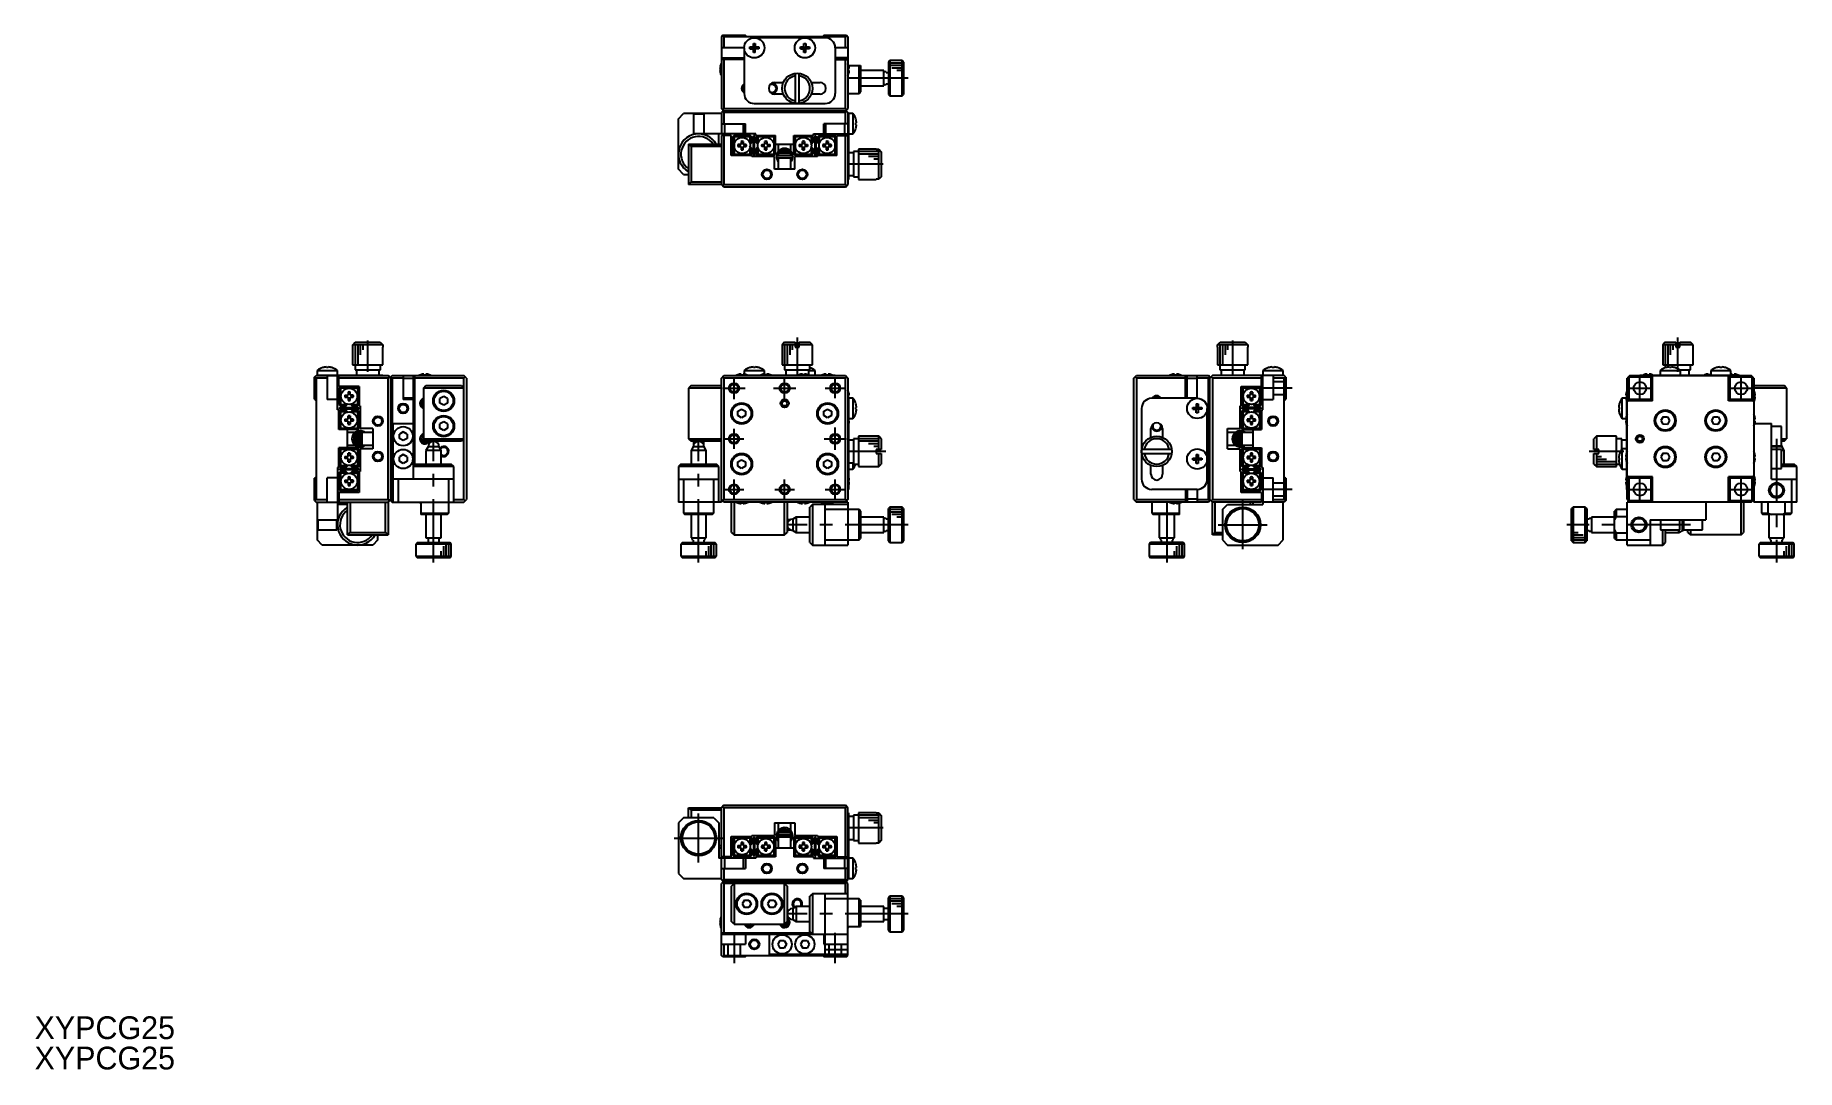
# Model space of a CAD drawing. Extents: x 8 to 356, y 46 to 250.
import ezdxf

# ---------------------------------------------------------------- set-up
doc = ezdxf.new("R2010")
doc.units = 0
doc.header["$LTSCALE"] = 10
doc.linetypes.add('CENTER', pattern=[2, 1.25, -0.25, 0.25, -0.25])
doc.linetypes.add('DASHED', pattern=[3.5, 2, -1.5])
doc.layers.get('0').update_dxf_attribs({"linetype": 'CONTINUOUS'})
doc.layers.add('CENTER', color=1, linetype='CENTER')
doc.styles.get("Standard").update_dxf_attribs({"font": 'FGP教科書体NT-M'})

msp = doc.modelspace()

# ---------------------------------------------------------------- texts
at = {"color": 7}
for p in [(7.403521, 52.074846), (7.403521, 46.074846)]:
    msp.add_text('XYPCG25', height=4.5, dxfattribs=at).set_placement(p)

# ---------------------------------------------------------------- linework, layer by layer
at = {"color": 7, "linetype": 'CONTINUOUS'}
for p, q in [((143.451142, 250.48995), (143.151142, 250.18995)), ((143.151142, 250.18995), (143.151142, 235.98995)), ((147.651142, 247.98995), (143.151142, 247.98995)), ((143.401142, 250.43995), (143.651142, 250.18995)), ((143.451142, 250.48995), (147.851142, 250.48995)), ((143.651142, 250.18995), (143.651142, 247.98995)), ((167.651142, 250.18995), (143.651142, 250.18995)), ((147.651142, 247.98995), (147.651142, 238.98995)), ((148.151142, 250.18995), (147.851142, 250.48995)), ((148.76478, 247.80995), (148.76478, 248.16995)), ((148.76478, 248.16995), (149.471142, 248.16995)), ((148.76478, 247.80995), (149.471142, 247.80995)), ((149.471142, 248.876312), (149.831142, 248.876312)), ((149.471142, 248.16995), (149.471142, 248.876312)), ((149.481514, 248.159578), (149.471142, 248.16995)), ((149.481514, 247.820322), (149.471142, 247.80995)), ((149.471142, 247.103589), (149.471142, 247.80995)), ((149.481514, 248.159578), (149.82077, 248.159578)), ((149.481514, 247.820322), (149.481514, 248.159578)), ((149.82077, 247.820322), (149.481514, 247.820322)), ((163.651142, 249.98995), (149.651142, 249.98995)), ((149.82077, 248.159578), (149.831142, 248.16995)), ((149.82077, 248.159578), (149.82077, 247.820322)), ((149.82077, 247.820322), (149.831142, 247.80995)), ((149.831142, 248.876312), (149.831142, 248.16995)), ((149.831142, 248.16995), (150.537503, 248.16995)), ((149.831142, 247.103589), (149.831142, 247.80995)), ((150.537503, 247.80995), (149.831142, 247.80995)), ((150.537503, 248.16995), (150.537503, 247.80995)), ((158.76478, 247.80995), (158.76478, 248.16995)), ((158.76478, 248.16995), (159.471142, 248.16995)), ((158.76478, 247.80995), (159.471142, 247.80995)), ((159.471142, 248.876312), (159.831142, 248.876312)), ((159.471142, 248.16995), (159.471142, 248.876312)), ((159.481514, 248.159578), (159.471142, 248.16995)), ((159.481514, 247.820322), (159.471142, 247.80995)), ((159.471142, 247.103589), (159.471142, 247.80995)), ((159.481514, 248.159578), (159.82077, 248.159578)), ((159.481514, 247.820322), (159.481514, 248.159578)), ((159.82077, 247.820322), (159.481514, 247.820322)), ((159.82077, 248.159578), (159.831142, 248.16995)), ((159.82077, 248.159578), (159.82077, 247.820322)), ((159.82077, 247.820322), (159.831142, 247.80995)), ((159.831142, 248.876312), (159.831142, 248.16995)), ((159.831142, 248.16995), (160.537503, 248.16995)), ((159.831142, 247.103589), (159.831142, 247.80995)), ((160.537503, 247.80995), (159.831142, 247.80995)), ((160.537503, 248.16995), (160.537503, 247.80995)), ((163.451142, 250.48995), (163.151142, 250.18995)), ((163.451142, 250.48995), (167.851142, 250.48995)), ((165.651142, 247.98995), (165.651142, 238.98995)), ((168.151142, 247.98995), (165.651142, 247.98995)), ((167.651142, 250.18995), (167.901142, 250.43995)), ((167.651142, 247.98995), (167.651142, 250.18995)), ((167.851142, 250.48995), (168.151142, 250.18995)), ((168.151142, 250.18995), (168.151142, 235.98995)), ((143.000078, 243.88995), (142.867193, 243.88995)), ((143.000078, 244.516086), (143.000078, 244.53995)), ((143.000078, 243.48995), (143.000078, 243.88995)), ((143.151142, 245.98995), (147.651142, 245.98995)), ((147.651142, 245.68995), (143.151142, 245.68995)), ((143.651142, 245.68995), (143.651142, 235.98995)), ((149.831142, 247.103589), (149.471142, 247.103589)), ((159.831142, 247.103589), (159.471142, 247.103589)), ((168.151142, 245.98995), (165.651142, 245.98995)), ((165.651142, 245.68995), (168.151142, 245.68995)), ((167.651142, 235.98995), (167.651142, 245.68995)), ((168.302205, 244.516086), (168.302205, 244.53995)), ((168.302205, 243.88995), (168.43509, 243.88995)), ((168.302205, 243.48995), (168.302205, 243.88995)), ((168.311227, 244.48995), (170.651142, 244.48995)), ((170.351142, 238.98995), (170.351142, 244.48995)), ((170.651142, 244.48995), (170.651142, 239.28995)), ((176.451142, 245.48995), (176.151142, 245.18995)), ((176.151142, 245.18995), (176.151142, 238.78995)), ((176.451142, 245.48995), (176.451142, 238.48995)), ((178.851142, 245.48995), (176.451142, 245.48995)), ((178.851142, 238.48995), (178.851142, 245.48995)), ((179.151142, 245.18995), (178.851142, 245.48995)), ((179.151142, 245.18995), (179.151142, 238.78995)), ((142.867193, 243.48995), (143.000078, 243.48995)), ((143.000078, 242.83995), (143.000078, 242.863815)), ((152.697106, 240.631394), (152.69541, 240.647085)), ((153.651142, 241.13995), (155.380312, 241.13995)), ((157.751142, 242.963164), (157.751142, 237.016737)), ((158.551142, 237.016737), (158.551142, 242.963164)), ((160.921972, 241.13995), (162.651142, 241.13995)), ((168.43509, 243.48995), (168.302205, 243.48995)), ((168.302205, 242.83995), (168.302205, 242.863815)), ((175.251142, 243.48995), (170.651161, 243.48995)), ((170.651161, 240.48995), (175.251142, 240.48995)), ((175.251142, 240.48995), (175.251142, 243.48995)), ((176.151142, 243.08995), (175.684155, 243.08995)), ((175.684155, 240.88995), (176.151142, 240.88995)), ((149.651142, 236.98995), (163.651142, 236.98995)), ((155.380312, 238.83995), (153.651142, 238.83995)), ((153.946768, 240.072987), (153.950229, 240.070467)), ((162.651142, 238.83995), (160.921972, 238.83995)), ((168.151142, 238.98995), (170.351142, 238.98995)), ((170.351142, 238.98995), (170.651142, 239.28995)), ((176.151142, 238.78995), (176.451142, 238.48995)), ((176.451142, 238.48995), (178.851142, 238.48995)), ((178.851142, 238.48995), (179.151142, 238.78995)), ((134.651142, 233.98995), (135.651142, 234.98995)), ((134.651142, 223.98995), (134.651142, 233.98995)), ((143.151142, 234.98995), (135.651142, 234.98995)), ((139.651142, 234.88995), (137.651142, 234.88995)), ((137.651142, 234.88995), (137.651142, 231.08995)), ((139.651142, 234.98995), (139.651142, 230.98995)), ((143.651142, 235.48995), (143.151142, 235.98995)), ((143.451142, 235.48995), (143.151142, 235.18995)), ((143.151142, 235.18995), (143.151142, 230.98995)), ((143.401142, 235.73995), (143.651142, 235.98995)), ((143.401142, 235.43995), (143.651142, 235.18995)), ((167.851142, 235.48995), (143.451142, 235.48995)), ((143.651142, 235.98995), (167.651142, 235.98995)), ((143.651142, 235.18995), (143.651142, 232.98995)), ((167.651142, 235.18995), (143.651142, 235.18995)), ((148.151142, 235.18995), (147.851142, 235.48995)), ((163.451142, 235.48995), (163.151142, 235.18995)), ((167.651142, 235.98995), (167.901142, 235.73995)), ((167.651142, 235.48995), (168.151142, 235.98995)), ((167.651142, 235.18995), (167.901142, 235.43995)), ((167.651142, 232.98995), (167.651142, 235.18995)), ((167.851142, 235.48995), (168.151142, 235.18995)), ((168.151142, 235.18995), (168.151142, 220.98995)), ((169.149141, 234.98995), (168.151142, 234.98995)), ((168.251142, 234.98995), (168.251142, 221.98995)), ((169.149141, 234.98995), (169.149141, 230.98995)), ((169.720664, 233.876312), (169.725286, 233.878566)), ((137.651142, 231.08995), (139.651142, 231.08995)), ((149.951142, 230.98995), (139.651142, 230.98995)), ((142.651142, 228.98995), (142.651142, 230.98995)), ((143.151142, 232.98995), (147.901142, 232.98995)), ((143.151142, 230.68995), (143.151142, 220.98995)), ((145.051142, 230.68995), (143.151142, 230.68995)), ((143.651142, 230.68995), (143.651142, 220.98995)), ((143.751142, 232.98995), (143.751142, 230.98995)), ((145.051142, 226.68995), (145.051142, 230.68995)), ((145.651142, 230.68995), (145.351142, 230.38995)), ((145.351142, 230.38995), (145.351142, 226.98995)), ((145.651142, 230.38995), (145.501142, 230.53995)), ((145.651142, 230.68995), (148.851142, 230.68995)), ((148.851142, 230.38995), (145.651142, 230.38995)), ((145.651142, 230.38995), (145.651142, 226.98995)), ((147.551142, 230.98995), (147.551142, 232.98995)), ((147.901142, 230.98995), (147.901142, 232.98995)), ((149.151142, 230.38995), (148.851142, 230.68995)), ((149.001142, 230.53995), (148.851142, 230.38995)), ((148.851142, 229.088999), (148.851142, 230.38995)), ((149.151142, 230.38995), (149.151142, 229.388999)), ((149.701142, 230.58995), (149.501142, 230.58995)), ((149.501142, 226.78995), (149.501142, 230.58995)), ((149.701142, 226.78995), (149.701142, 230.58995)), ((149.951142, 230.68995), (149.951142, 230.98995)), ((149.951142, 230.68995), (153.851142, 230.68995)), ((150.351142, 230.68995), (150.051142, 230.38995)), ((150.051142, 230.38995), (150.051142, 229.388999)), ((150.351142, 230.38995), (150.201142, 230.53995)), ((150.351142, 230.38995), (150.351142, 229.088999)), ((153.551142, 230.38995), (150.351142, 230.38995)), ((153.851142, 230.38995), (153.551142, 230.68995)), ((153.701142, 230.53995), (153.551142, 230.38995)), ((153.551142, 226.98995), (153.551142, 230.38995)), ((153.851142, 226.98995), (153.851142, 230.68995)), ((157.451142, 230.68995), (161.351142, 230.68995)), ((157.451142, 226.98995), (157.451142, 230.68995)), ((157.751142, 230.68995), (157.451142, 230.38995)), ((157.751142, 230.38995), (157.601142, 230.53995)), ((160.951142, 230.38995), (157.751142, 230.38995)), ((157.751142, 230.38995), (157.751142, 226.98995)), ((161.251142, 230.38995), (160.951142, 230.68995)), ((161.101142, 230.53995), (160.951142, 230.38995)), ((160.951142, 229.088999), (160.951142, 230.38995)), ((161.251142, 230.38995), (161.251142, 229.388999)), ((161.351142, 230.68995), (161.351142, 230.98995)), ((161.351142, 230.98995), (168.151142, 230.98995)), ((161.801142, 230.58995), (161.601142, 230.58995)), ((161.601142, 230.58995), (161.601142, 226.78995)), ((161.801142, 230.58995), (161.801142, 226.78995)), ((162.451142, 230.68995), (162.151142, 230.38995)), ((162.151142, 230.38995), (162.151142, 229.388999)), ((162.451142, 230.38995), (162.301142, 230.53995)), ((162.451142, 230.68995), (165.651142, 230.68995)), ((162.451142, 230.38995), (162.451142, 229.088999)), ((165.651142, 230.38995), (162.451142, 230.38995)), ((163.401142, 230.98995), (163.401142, 232.98995)), ((168.151142, 232.98995), (163.401142, 232.98995)), ((163.751142, 232.98995), (163.751142, 230.98995)), ((165.951142, 230.38995), (165.651142, 230.68995)), ((165.801142, 230.53995), (165.651142, 230.38995)), ((165.651142, 226.98995), (165.651142, 230.38995)), ((165.951142, 230.68995), (168.151142, 230.68995)), ((165.951142, 226.68995), (165.951142, 230.68995)), ((167.551142, 230.98995), (167.551142, 232.98995)), ((167.651142, 220.98995), (167.651142, 230.68995)), ((168.251142, 230.98995), (169.149141, 230.98995)), ((169.720664, 232.80995), (169.720664, 233.16995)), ((169.720664, 233.16995), (169.841001, 233.16995)), ((169.841001, 232.80995), (169.720664, 232.80995)), ((169.725286, 232.101334), (169.720664, 232.103589)), ((136.651142, 228.98995), (137.151142, 228.48995)), ((136.651142, 228.98995), (143.151142, 228.98995)), ((136.651142, 228.98995), (136.651142, 220.98995)), ((137.151142, 228.48995), (137.151142, 221.48995)), ((143.151142, 228.48995), (137.151142, 228.48995)), ((145.335843, 229.18995), (145.051142, 229.474651)), ((145.051142, 227.905249), (145.335843, 228.18995)), ((149.151142, 226.68995), (145.051142, 226.68995)), ((145.335843, 229.18995), (145.335843, 228.18995)), ((145.651142, 226.68995), (145.351142, 226.98995)), ((145.501142, 226.83995), (145.651142, 226.98995)), ((145.651142, 226.98995), (148.851142, 226.98995)), ((147.051142, 228.88995), (146.425006, 228.88995)), ((146.425006, 228.48995), (147.051142, 228.48995)), ((147.051142, 229.516086), (147.051142, 228.88995)), ((147.051142, 228.48995), (147.051142, 227.863815)), ((147.451142, 229.516086), (147.451142, 228.88995)), ((148.077277, 228.88995), (147.451142, 228.88995)), ((147.451142, 228.48995), (148.077277, 228.48995)), ((147.451142, 227.863815), (147.451142, 228.48995)), ((149.477398, 227.788389), (148.699581, 228.566207)), ((148.810486, 229.048343), (149.151142, 229.388999)), ((149.151142, 227.990902), (148.810486, 228.331558)), ((149.442043, 229.591511), (148.825543, 228.975012)), ((148.825543, 228.404889), (149.442043, 227.788389)), ((148.851142, 226.98995), (148.851142, 228.290902)), ((148.851142, 226.98995), (149.001142, 226.83995)), ((148.851142, 226.68995), (149.151142, 226.98995)), ((149.151142, 227.990902), (149.151142, 226.98995)), ((149.151142, 226.48995), (149.151142, 226.68995)), ((153.651142, 226.48995), (149.151142, 226.48995)), ((149.501142, 226.78995), (149.701142, 226.78995)), ((149.724886, 229.591511), (150.371573, 228.944824)), ((150.37674, 228.975012), (149.760241, 229.591511)), ((149.760241, 227.788389), (150.37674, 228.404889)), ((150.051142, 229.388999), (150.391798, 229.048343)), ((150.391798, 228.331558), (150.051142, 227.990902)), ((150.051142, 227.990902), (150.051142, 226.98995)), ((150.351142, 226.68995), (150.051142, 226.98995)), ((150.201142, 226.83995), (150.351142, 226.98995)), ((150.351142, 228.290902), (150.351142, 226.98995)), ((150.351142, 226.98995), (153.551142, 226.98995)), ((153.551142, 226.68995), (150.351142, 226.68995)), ((151.125006, 228.88995), (151.751142, 228.88995)), ((151.751142, 228.48995), (151.125006, 228.48995)), ((151.751142, 228.88995), (151.751142, 229.516086)), ((151.751142, 227.863815), (151.751142, 228.48995)), ((152.151142, 229.516086), (152.151142, 228.88995)), ((152.151142, 228.88995), (152.777277, 228.88995)), ((152.777277, 228.48995), (152.151142, 228.48995)), ((152.151142, 227.863815), (152.151142, 228.48995)), ((153.551142, 226.98995), (153.701142, 226.83995)), ((153.551142, 226.68995), (153.851142, 226.98995)), ((153.651142, 223.98995), (153.651142, 226.48995)), ((153.851142, 228.98995), (157.451142, 228.98995)), ((157.066956, 226.692951), (154.216956, 226.692951)), ((154.216956, 226.342951), (157.066956, 226.342951)), ((154.401142, 228.98995), (154.401142, 227.526482)), ((154.701142, 227.48995), (154.401142, 227.18995)), ((156.901142, 227.18995), (154.401142, 227.18995)), ((154.401142, 227.18995), (154.401142, 226.78995)), ((154.401142, 226.789951), (154.498142, 226.692951)), ((154.401142, 226.78995), (156.901142, 226.78995)), ((154.554142, 226.342951), (154.401142, 226.18995)), ((154.403797, 226.692993), (154.417894, 226.773096)), ((154.428362, 226.217305), (154.403975, 226.342931)), ((154.701142, 227.48995), (156.601142, 227.48995)), ((156.901142, 227.18995), (156.601142, 227.48995)), ((156.901142, 226.18995), (156.748142, 226.342951)), ((156.804142, 226.692951), (156.901142, 226.78995)), ((156.869037, 226.757625), (156.879919, 226.692977)), ((156.901142, 227.503583), (156.901142, 228.98995)), ((156.901142, 226.78995), (156.901142, 227.18995)), ((157.021794, 226.328674), (157.014123, 226.343051)), ((157.036447, 226.298579), (157.021794, 226.328674)), ((157.049581, 226.267797), (157.036447, 226.298579)), ((157.751142, 226.68995), (157.451142, 226.98995)), ((157.601142, 226.83995), (157.751142, 226.98995)), ((162.151142, 226.48995), (157.651142, 226.48995)), ((157.651142, 223.98995), (157.651142, 226.48995)), ((157.751142, 226.98995), (160.951142, 226.98995)), ((160.951142, 226.68995), (157.751142, 226.68995)), ((158.525006, 228.88995), (159.151142, 228.88995)), ((159.151142, 228.48995), (158.525006, 228.48995)), ((159.151142, 228.88995), (159.151142, 229.516086)), ((159.151142, 227.863815), (159.151142, 228.48995)), ((159.551142, 229.516086), (159.551142, 228.88995)), ((159.551142, 228.88995), (160.177277, 228.88995)), ((160.177277, 228.48995), (159.551142, 228.48995)), ((159.551142, 227.863815), (159.551142, 228.48995)), ((160.79958, 228.813695), (161.577398, 229.591511)), ((160.910486, 229.048343), (161.251142, 229.388999)), ((161.251142, 227.990902), (160.910486, 228.331558)), ((161.542043, 229.591511), (160.925543, 228.975012)), ((160.925543, 228.404889), (161.542043, 227.788389)), ((160.951142, 226.98995), (160.951142, 228.290902)), ((160.951142, 226.98995), (161.101142, 226.83995)), ((160.951142, 226.68995), (161.251142, 226.98995)), ((161.251142, 227.990902), (161.251142, 226.98995)), ((161.601142, 226.78995), (161.801142, 226.78995)), ((162.213794, 228.177298), (161.824886, 227.788389)), ((162.47674, 228.975012), (161.860241, 229.591511)), ((161.860241, 227.788389), (162.47674, 228.404889)), ((162.491798, 229.048343), (162.151142, 229.388999)), ((162.151142, 227.990902), (162.491798, 228.331558)), ((162.151142, 227.990902), (162.151142, 226.98995)), ((162.451142, 226.68995), (162.151142, 226.98995)), ((165.951142, 226.68995), (162.151142, 226.68995)), ((162.151142, 226.48995), (162.151142, 226.68995)), ((162.301142, 226.83995), (162.451142, 226.98995)), ((162.451142, 228.290902), (162.451142, 226.98995)), ((162.451142, 226.98995), (165.651142, 226.98995)), ((163.851142, 228.88995), (163.225006, 228.88995)), ((163.225006, 228.48995), (163.851142, 228.48995)), ((163.851142, 229.516086), (163.851142, 228.88995)), ((163.851142, 228.48995), (163.851142, 227.863815)), ((164.251142, 229.516086), (164.251142, 228.88995)), ((164.877277, 228.88995), (164.251142, 228.88995)), ((164.251142, 228.48995), (164.877277, 228.48995)), ((164.251142, 227.863815), (164.251142, 228.48995)), ((165.651142, 226.98995), (165.801142, 226.83995)), ((165.651142, 226.68995), (165.951142, 226.98995)), ((169.251142, 227.23995), (168.251142, 227.23995)), ((170.251142, 227.48995), (169.251142, 227.48995)), ((169.251142, 227.48995), (169.251142, 222.48995)), ((173.751142, 227.98995), (170.251142, 227.98995)), ((170.251142, 227.98995), (170.251142, 221.98995)), ((173.751142, 227.98995), (173.751142, 227.963164)), ((173.751142, 227.963164), (174.251142, 227.963164)), ((174.251142, 222.016737), (174.251142, 227.963164)), ((174.251142, 227.963164), (174.751142, 227.457743)), ((174.751142, 227.457743), (174.751142, 222.522158)), ((135.651142, 222.98995), (134.651142, 223.98995)), ((135.651142, 222.98995), (136.651142, 222.98995)), ((157.651142, 223.98995), (153.651142, 223.98995)), ((154.266314, 225.702085), (154.291519, 225.65986)), ((154.291335, 225.660476), (154.292159, 225.660994)), ((154.291519, 225.65986), (154.291336, 225.660475)), ((156.901142, 226.18995), (154.401142, 226.18995)), ((154.401142, 226.18995), (154.401142, 223.98995)), ((156.901142, 223.98995), (156.901142, 226.18995)), ((156.909622, 225.698106), (156.901142, 225.703023)), ((156.989334, 225.6584), (156.90115, 225.691337)), ((156.901201, 225.531806), (156.986308, 225.65141)), ((156.917845, 225.693408), (156.909622, 225.698106)), ((156.925779, 225.68895), (156.917845, 225.693408)), ((156.933392, 225.684747), (156.925779, 225.68895)), ((156.940655, 225.680816), (156.933392, 225.684747)), ((156.947538, 225.677174), (156.940655, 225.680816)), ((156.954014, 225.673834), (156.947538, 225.677174)), ((156.960058, 225.67081), (156.954014, 225.673834)), ((156.965645, 225.668114), (156.960058, 225.67081)), ((156.970755, 225.665756), (156.965645, 225.668114)), ((156.975365, 225.663746), (156.970755, 225.665756)), ((156.979459, 225.662091), (156.975365, 225.663746)), ((156.982463, 225.660989), (156.979459, 225.662091)), ((156.985088, 225.660141), (156.982463, 225.660989)), ((156.987329, 225.65955), (156.985088, 225.660141)), ((156.986308, 225.65141), (157.01288, 225.694193)), ((156.989178, 225.659218), (156.987329, 225.65955)), ((156.990631, 225.659144), (156.989178, 225.659218)), ((156.991683, 225.659329), (156.990631, 225.659144)), ((156.992333, 225.659773), (156.991683, 225.659329)), ((156.992577, 225.660475), (156.992333, 225.659773)), ((156.992393, 225.65986), (157.008762, 225.687026)), ((157.008762, 225.687026), (157.024627, 225.716501)), ((157.024627, 225.716501), (157.039003, 225.746726)), ((157.039003, 225.746726), (157.051854, 225.777624)), ((157.061165, 226.236404), (157.049581, 226.267797)), ((157.051854, 225.777624), (157.063147, 225.809119)), ((157.071169, 226.204478), (157.061165, 226.236404)), ((157.063147, 225.809119), (157.072856, 225.841133)), ((157.079571, 226.172098), (157.071169, 226.204478)), ((157.072856, 225.841133), (157.080957, 225.873588)), ((157.086348, 226.139343), (157.079571, 226.172098)), ((157.080957, 225.873588), (157.08743, 225.906403)), ((157.091484, 226.106293), (157.086348, 226.139343)), ((157.08743, 225.906403), (157.092259, 225.939497)), ((157.094968, 226.073031), (157.091484, 226.106293)), ((157.092259, 225.939497), (157.095434, 225.972789)), ((157.096789, 226.039639), (157.094968, 226.073031)), ((157.095434, 225.972789), (157.096945, 226.006197)), ((157.096945, 226.006197), (157.096789, 226.039639)), ((137.151142, 221.48995), (136.651142, 220.98995)), ((143.151142, 220.98995), (136.651142, 220.98995)), ((137.151142, 221.48995), (143.151142, 221.48995)), ((143.651142, 220.48995), (143.151142, 220.98995)), ((143.401142, 220.73995), (143.651142, 220.98995)), ((143.651142, 220.98995), (167.651142, 220.98995)), ((167.651142, 220.48995), (143.651142, 220.48995)), ((167.651142, 220.98995), (167.901142, 220.73995)), ((167.651142, 220.48995), (168.151142, 220.98995)), ((168.251142, 221.98995), (168.151142, 221.98995)), ((168.251142, 222.73995), (169.251142, 222.73995)), ((169.251142, 222.48995), (170.251142, 222.48995)), ((170.251142, 221.98995), (173.751142, 221.98995)), ((174.251142, 222.016737), (173.751142, 222.016737)), ((173.751142, 222.016737), (173.751142, 221.98995)), ((174.751142, 222.522158), (174.251142, 222.016737)), ((70.265417, 188.828952), (70.292203, 188.828952)), ((70.265417, 188.828952), (70.265417, 185.328952)), ((70.292203, 189.328952), (70.797625, 189.828952)), ((70.292203, 188.828952), (70.292203, 189.328952)), ((76.238631, 189.328952), (70.292203, 189.328952)), ((70.797625, 189.828952), (75.73321, 189.828952)), ((75.73321, 189.828952), (76.238631, 189.328952)), ((76.238631, 189.328952), (76.238631, 188.828952)), ((76.238631, 188.828952), (76.265417, 188.828952)), ((76.265417, 185.328952), (76.265417, 188.828952)), ((155.651142, 189.828952), (155.151142, 189.328952)), ((157.751142, 189.328952), (155.151142, 189.328952)), ((155.151142, 189.328952), (155.151142, 185.328952)), ((155.651142, 189.828952), (157.751142, 189.828952)), ((157.751142, 189.828952), (157.751142, 188.828952)), ((157.751142, 188.828952), (158.551142, 188.828952)), ((158.551142, 189.828952), (160.651142, 189.828952)), ((158.551142, 188.828952), (158.551142, 189.828952)), ((161.151142, 189.328952), (158.551142, 189.328952)), ((161.151142, 189.328952), (160.651142, 189.828952)), ((161.151142, 185.328952), (161.151142, 189.328952)), ((241.189285, 188.828952), (241.189285, 185.328952)), ((241.189285, 188.828952), (241.216071, 188.828952)), ((241.216071, 189.328952), (241.721492, 189.828952)), ((247.162498, 189.328952), (241.216071, 189.328952)), ((241.216071, 188.828952), (241.216071, 189.328952)), ((241.721492, 189.828952), (246.657077, 189.828952)), ((246.657077, 189.828952), (247.162498, 189.328952)), ((247.162498, 189.328952), (247.162498, 188.828952)), ((247.162498, 188.828952), (247.189285, 188.828952)), ((247.189285, 185.328952), (247.189285, 188.828952)), ((329.684682, 189.828952), (329.184682, 189.328952)), ((331.784682, 189.328952), (329.184682, 189.328952)), ((329.184682, 189.328952), (329.184682, 185.328952)), ((329.684682, 189.828952), (331.784682, 189.828952)), ((331.784682, 189.828952), (331.784682, 188.828952)), ((331.784682, 188.828952), (332.584682, 188.828952)), ((332.584682, 189.828952), (334.684682, 189.828952)), ((332.584682, 188.828952), (332.584682, 189.828952)), ((335.184682, 189.328952), (332.584682, 189.328952)), ((335.184682, 189.328952), (334.684682, 189.828952)), ((335.184682, 185.328952), (335.184682, 189.328952)), ((64.379056, 184.798474), (64.376801, 184.803096)), ((65.085417, 184.798474), (65.085417, 184.918811)), ((65.445417, 184.798474), (65.085417, 184.798474)), ((65.445417, 184.918811), (65.445417, 184.798474)), ((66.154033, 184.803096), (66.151779, 184.798474)), ((70.265417, 185.328952), (76.265417, 185.328952)), ((70.765417, 185.328952), (70.765417, 184.328952)), ((75.765417, 184.328952), (75.765417, 185.328952)), ((148.76478, 184.798474), (148.762526, 184.803096)), ((149.471142, 184.798474), (149.471142, 184.918811)), ((149.831142, 184.798474), (149.471142, 184.798474)), ((149.831142, 184.918811), (149.831142, 184.798474)), ((150.539758, 184.803096), (150.537503, 184.798474)), ((155.151142, 185.328952), (161.151142, 185.328952)), ((155.651142, 185.328952), (155.651142, 184.328952)), ((160.651142, 184.328952), (160.651142, 185.328952)), ((241.189285, 185.328952), (247.189285, 185.328952)), ((241.689285, 185.328952), (241.689285, 184.328952)), ((246.689285, 184.328952), (246.689285, 185.328952)), ((251.302923, 184.798474), (251.300669, 184.803096)), ((252.009285, 184.798474), (252.009285, 184.918811)), ((252.369285, 184.798474), (252.009285, 184.798474)), ((252.369285, 184.918811), (252.369285, 184.798474)), ((253.077901, 184.803096), (253.075646, 184.798474)), ((329.184682, 185.328952), (335.184682, 185.328952)), ((329.684682, 185.328952), (329.684682, 184.768689)), ((329.79832, 184.798474), (329.796066, 184.803096)), ((330.504682, 184.798474), (330.504682, 184.918811)), ((330.864682, 184.798474), (330.504682, 184.798474)), ((330.864682, 184.918811), (330.864682, 184.798474)), ((331.573298, 184.803096), (331.571043, 184.798474)), ((334.684682, 184.328952), (334.684682, 185.328952)), ((339.79832, 184.798474), (339.796066, 184.803096)), ((340.504682, 184.798474), (340.504682, 184.918811)), ((340.864682, 184.798474), (340.504682, 184.798474)), ((340.864682, 184.918811), (340.864682, 184.798474)), ((341.573298, 184.803096), (341.571043, 184.798474)), ((62.765417, 182.928952), (63.065417, 183.228952)), ((62.765417, 178.528952), (62.765417, 182.928952)), ((63.065417, 182.728952), (62.815417, 182.978952)), ((63.065417, 183.228952), (77.265417, 183.228952)), ((65.265417, 182.728952), (63.065417, 182.728952)), ((63.065417, 182.728952), (63.065417, 158.728952)), ((63.265417, 184.226952), (67.265417, 184.226952)), ((63.265417, 184.226952), (63.265417, 183.228952)), ((63.265417, 183.328952), (76.265417, 183.328952)), ((65.265417, 183.228952), (65.265417, 178.478952)), ((67.265417, 183.328952), (67.265417, 184.226952)), ((67.265417, 176.428952), (67.265417, 183.228952)), ((67.565417, 181.028952), (67.565417, 183.228952)), ((77.265417, 182.728952), (67.565417, 182.728952)), ((70.765417, 184.328952), (75.765417, 184.328952)), ((71.015417, 184.328952), (71.015417, 183.328952)), ((75.515417, 183.328952), (75.515417, 184.328952)), ((76.265417, 183.328952), (76.265417, 183.228952)), ((77.765417, 182.728952), (77.265417, 183.228952)), ((77.265417, 182.728952), (77.515417, 182.978952)), ((77.265417, 158.728952), (77.265417, 182.728952)), ((77.765417, 182.928952), (78.065417, 183.228952)), ((77.765417, 182.928952), (77.765417, 158.528952)), ((78.065417, 182.728952), (77.815417, 182.978952)), ((78.065417, 183.228952), (92.265417, 183.228952)), ((80.265417, 182.728952), (78.065417, 182.728952)), ((78.065417, 182.728952), (78.065417, 158.728952)), ((80.265417, 183.228952), (80.265417, 178.478952)), ((82.265417, 182.628952), (80.265417, 182.628952)), ((82.265417, 183.228952), (82.265417, 162.728952)), ((82.565417, 165.528952), (82.565417, 183.228952)), ((92.265417, 182.728952), (82.565417, 182.728952)), ((83.715417, 183.380016), (83.739282, 183.380016)), ((84.265417, 180.728952), (84.765417, 181.228952)), ((84.365417, 183.512901), (84.365417, 183.380016)), ((84.365417, 183.380016), (84.765417, 183.380016)), ((84.765417, 183.380016), (84.765417, 183.512901)), ((84.765417, 181.228952), (91.765417, 181.228952)), ((85.391553, 183.380016), (85.415417, 183.380016)), ((91.765417, 181.228952), (92.265417, 180.728952)), ((92.765417, 182.728952), (92.265417, 183.228952)), ((92.265417, 182.728952), (92.515417, 182.978952)), ((92.265417, 158.728952), (92.265417, 182.728952)), ((92.765417, 182.728952), (92.765417, 158.728952)), ((137.151142, 181.228952), (136.651142, 180.728952)), ((137.151142, 181.228952), (143.151142, 181.228952)), ((143.151142, 182.728952), (143.651142, 183.228952)), ((143.151142, 158.228952), (143.151142, 182.728952)), ((143.651142, 182.728952), (143.401142, 182.978952)), ((143.651142, 183.228952), (167.651142, 183.228952)), ((143.651142, 182.728952), (143.651142, 158.728952)), ((167.651142, 182.728952), (143.651142, 182.728952)), ((146.401142, 183.380016), (146.425006, 183.380016)), ((147.051142, 183.512901), (147.051142, 183.380016)), ((147.051142, 183.380016), (147.451142, 183.380016)), ((147.451142, 183.380016), (147.451142, 183.512901)), ((147.651142, 184.226952), (151.651142, 184.226952)), ((147.651142, 184.226952), (147.651142, 183.488627)), ((148.077277, 183.380016), (148.101142, 183.380016)), ((148.230938, 183.328952), (150.971346, 183.328952)), ((151.125006, 183.380016), (151.101142, 183.380016)), ((151.651142, 183.502816), (151.651142, 184.226952)), ((151.751142, 183.380016), (151.751142, 183.512901)), ((152.151142, 183.380016), (151.751142, 183.380016)), ((152.151142, 183.512901), (152.151142, 183.380016)), ((152.801142, 183.380016), (152.777277, 183.380016)), ((152.930938, 183.328952), (158.371346, 183.328952)), ((155.651142, 184.328952), (160.651142, 184.328952)), ((155.901142, 184.328952), (155.901142, 183.328952)), ((158.525006, 183.380016), (158.501142, 183.380016)), ((159.151142, 183.380016), (159.151142, 183.512901)), ((159.551142, 183.380016), (159.151142, 183.380016)), ((159.551142, 183.512901), (159.551142, 183.380016)), ((160.201142, 183.380016), (160.177277, 183.380016)), ((160.330938, 183.328952), (163.071346, 183.328952)), ((160.401142, 183.328952), (160.401142, 184.328952)), ((160.401142, 184.226952), (161.651142, 184.226952)), ((161.651142, 183.328952), (161.651142, 184.226952)), ((163.201142, 183.380016), (163.225006, 183.380016)), ((163.851142, 183.512901), (163.851142, 183.380016)), ((163.851142, 183.380016), (164.251142, 183.380016)), ((164.251142, 183.380016), (164.251142, 183.512901)), ((164.877277, 183.380016), (164.901142, 183.380016)), ((165.030938, 183.328952), (165.651142, 183.328952)), ((165.651142, 183.328952), (165.651142, 183.228952)), ((167.651142, 183.228952), (168.151142, 182.728952)), ((167.901142, 182.978952), (167.651142, 182.728952)), ((167.651142, 158.728952), (167.651142, 182.728952)), ((168.151142, 182.728952), (168.151142, 158.728952)), ((224.689285, 182.728952), (225.189285, 183.228952)), ((224.689285, 158.728952), (224.689285, 182.728952)), ((224.939285, 182.978952), (225.189285, 182.728952)), ((225.189285, 183.228952), (239.389285, 183.228952)), ((234.889285, 182.728952), (225.189285, 182.728952)), ((225.189285, 182.728952), (225.189285, 158.728952)), ((232.039285, 183.380016), (232.063149, 183.380016)), ((232.689285, 183.512901), (232.689285, 183.380016)), ((232.689285, 183.380016), (233.089285, 183.380016)), ((233.089285, 183.380016), (233.089285, 183.512901)), ((233.71542, 183.380016), (233.739285, 183.380016)), ((234.889285, 178.728952), (234.889285, 183.228952)), ((235.189285, 178.728952), (235.189285, 183.228952)), ((237.189285, 182.628952), (235.189285, 182.628952)), ((237.189285, 178.728952), (237.189285, 183.228952)), ((239.389285, 182.728952), (237.189285, 182.728952)), ((239.689285, 182.928952), (239.389285, 183.228952)), ((239.639285, 182.978952), (239.389285, 182.728952)), ((239.389285, 158.728952), (239.389285, 182.728952)), ((240.189285, 183.228952), (239.689285, 182.728952)), ((239.689285, 158.528952), (239.689285, 182.928952)), ((239.939285, 182.978952), (240.189285, 182.728952)), ((254.389285, 183.228952), (240.189285, 183.228952)), ((249.889285, 182.728952), (240.189285, 182.728952)), ((240.189285, 182.728952), (240.189285, 158.728952)), ((241.189285, 183.228952), (241.189285, 183.328952)), ((241.189285, 183.328952), (254.189285, 183.328952)), ((241.689285, 184.328952), (246.689285, 184.328952)), ((241.939285, 184.328952), (241.939285, 183.328952)), ((246.439285, 183.328952), (246.439285, 184.328952)), ((249.889285, 181.028952), (249.889285, 183.228952)), ((250.189285, 184.226952), (250.189285, 183.328952)), ((250.189285, 184.226952), (254.189285, 184.226952)), ((250.189285, 176.428952), (250.189285, 183.228952)), ((252.189285, 183.228952), (252.189285, 178.478952)), ((254.389285, 182.728952), (252.189285, 182.728952)), ((254.189285, 183.228952), (254.189285, 184.226952)), ((254.689285, 182.928952), (254.389285, 183.228952)), ((254.639285, 182.978952), (254.389285, 182.728952)), ((254.389285, 158.728952), (254.389285, 182.728952)), ((254.689285, 182.928952), (254.689285, 178.528952)), ((322.684682, 183.228952), (322.184682, 182.728952)), ((322.184682, 158.728952), (322.184682, 182.728952)), ((322.484682, 182.928952), (322.434682, 182.978952)), ((322.484682, 182.928952), (322.484682, 178.528952)), ((326.884682, 182.928952), (322.484682, 182.928952)), ((322.684682, 183.228952), (346.684682, 183.228952)), ((324.684682, 183.228952), (324.684682, 183.328952)), ((324.684682, 183.328952), (342.684682, 183.328952)), ((325.434682, 183.380016), (325.458546, 183.380016)), ((326.084682, 183.512901), (326.084682, 183.380016)), ((326.084682, 183.380016), (326.484682, 183.380016)), ((326.484682, 183.380016), (326.484682, 183.512901)), ((326.884682, 182.928952), (327.184682, 183.228952)), ((326.884682, 178.528952), (326.884682, 182.928952)), ((327.110817, 183.380016), (327.134682, 183.380016)), ((327.184682, 178.228952), (327.184682, 183.228952)), ((328.684682, 184.226952), (328.684682, 183.328952)), ((328.684682, 184.226952), (332.684682, 184.226952)), ((332.550158, 184.328952), (334.684682, 184.328952)), ((332.684682, 183.328952), (332.684682, 184.226952)), ((334.434682, 183.328952), (334.434682, 184.328952)), ((337.558546, 183.380016), (337.534682, 183.380016)), ((338.184682, 183.380016), (338.184682, 183.512901)), ((338.584682, 183.380016), (338.184682, 183.380016)), ((338.584682, 183.512901), (338.584682, 183.380016)), ((338.684682, 184.226952), (338.684682, 183.328952)), ((338.684682, 184.226952), (342.684682, 184.226952)), ((342.184682, 178.228952), (342.184682, 183.228952)), ((342.184682, 183.228952), (342.484682, 182.928952)), ((342.484682, 182.928952), (342.484682, 178.528952)), ((346.884682, 182.928952), (342.484682, 182.928952)), ((342.684682, 183.228952), (342.684682, 184.226952)), ((342.884682, 183.512901), (342.884682, 183.380016)), ((342.884682, 183.380016), (343.284682, 183.380016)), ((343.284682, 183.380016), (343.284682, 183.512901)), ((343.910817, 183.380016), (343.934682, 183.380016)), ((347.184682, 182.728952), (346.684682, 183.228952)), ((346.934682, 182.978952), (346.884682, 182.928952)), ((346.884682, 178.528952), (346.884682, 182.928952)), ((347.184682, 182.728952), (347.184682, 158.228952)), ((347.184682, 181.228952), (353.184682, 181.228952)), ((353.684682, 180.728952), (353.184682, 181.228952)), ((62.765417, 178.528952), (63.065417, 178.228952)), ((67.265417, 178.478952), (65.265417, 178.478952)), ((71.565417, 181.028952), (67.565417, 181.028952)), ((67.865417, 181.028952), (67.565417, 180.728952)), ((67.565417, 177.528952), (67.565417, 180.728952)), ((67.715417, 180.878952), (67.865417, 180.728952)), ((67.865417, 180.728952), (67.865417, 177.528952)), ((71.265417, 180.728952), (67.865417, 180.728952)), ((69.280356, 177.554551), (68.663856, 176.938051)), ((68.739282, 179.328952), (69.365417, 179.328952)), ((68.739282, 178.928952), (69.365417, 178.928952)), ((69.207024, 177.569608), (68.866373, 177.228948)), ((69.365417, 179.955088), (69.365417, 179.328952)), ((69.365417, 178.928952), (69.365417, 178.302817)), ((69.765417, 179.328952), (69.765417, 179.955088)), ((70.391553, 179.328952), (69.765417, 179.328952)), ((69.765417, 178.302817), (69.765417, 178.928952)), ((69.765417, 178.928952), (70.391553, 178.928952)), ((70.466978, 176.938051), (69.850479, 177.554551)), ((70.264466, 177.228952), (69.92381, 177.569608)), ((71.565417, 180.728952), (71.265417, 181.028952)), ((71.265417, 180.728952), (71.415417, 180.878952)), ((71.265417, 177.528952), (71.265417, 180.728952)), ((71.565417, 181.028952), (71.565417, 177.228952)), ((77.765417, 178.528952), (78.065417, 178.228952)), ((80.265417, 178.828952), (82.265417, 178.828952)), ((82.265417, 178.478952), (80.265417, 178.478952)), ((84.265417, 178.109337), (84.045802, 177.728952)), ((84.265417, 177.348568), (84.045802, 177.728952)), ((92.265417, 180.728952), (84.265417, 180.728952)), ((84.265417, 180.728952), (84.265417, 170.728952)), ((88.265417, 179.094978), (87.515417, 178.661965)), ((87.515417, 177.79594), (87.515417, 178.661965)), ((88.265417, 177.362927), (87.515417, 177.79594)), ((89.015417, 178.661965), (88.265417, 179.094978)), ((89.015417, 177.79594), (88.265417, 177.362927)), ((89.015417, 178.661965), (89.015417, 177.79594)), ((143.151142, 180.728952), (136.651142, 180.728952)), ((136.651142, 180.728952), (136.651142, 170.728952)), ((169.149141, 178.728952), (168.151142, 178.728952)), ((168.251142, 178.728952), (168.251142, 160.728952)), ((168.302205, 179.955088), (168.302205, 179.978952)), ((168.302205, 179.328952), (168.43509, 179.328952)), ((168.302205, 178.928952), (168.302205, 179.328952)), ((168.43509, 178.928952), (168.302205, 178.928952)), ((169.149141, 178.728952), (169.149141, 174.728952)), ((169.720664, 177.615314), (169.725286, 177.617568)), ((237.189285, 178.728952), (228.189285, 178.728952)), ((235.189285, 178.828952), (237.189285, 178.828952)), ((237.009285, 177.615314), (237.369285, 177.615314)), ((237.009285, 177.615314), (237.009285, 176.908952)), ((237.369285, 177.615314), (237.369285, 176.908952)), ((239.389285, 178.228952), (239.689285, 178.528952)), ((245.889285, 181.028952), (249.889285, 181.028952)), ((245.889285, 177.228952), (245.889285, 181.028952)), ((245.889285, 180.728952), (246.189285, 181.028952)), ((246.039285, 180.878952), (246.189285, 180.728952)), ((246.189285, 180.728952), (246.189285, 177.528952)), ((249.589285, 180.728952), (246.189285, 180.728952)), ((246.987724, 176.902696), (247.76554, 177.680514)), ((247.604223, 177.554551), (246.987724, 176.938051)), ((247.063149, 179.328952), (247.689285, 179.328952)), ((247.063149, 178.928952), (247.689285, 178.928952)), ((247.190236, 177.228952), (247.530892, 177.569608)), ((247.689285, 179.328952), (247.689285, 179.955088)), ((247.689285, 178.302817), (247.689285, 178.928952)), ((248.089285, 179.955088), (248.089285, 179.328952)), ((248.089285, 179.328952), (248.71542, 179.328952)), ((248.089285, 178.928952), (248.089285, 178.302817)), ((248.71542, 178.928952), (248.089285, 178.928952)), ((248.790846, 176.938051), (248.174346, 177.554551)), ((248.247678, 177.569608), (248.588329, 177.228948)), ((249.889285, 180.728952), (249.589285, 181.028952)), ((249.589285, 180.728952), (249.739285, 180.878952)), ((249.589285, 177.528952), (249.589285, 180.728952)), ((249.889285, 180.728952), (249.889285, 177.528952)), ((250.189285, 178.478952), (252.189285, 178.478952)), ((254.389285, 178.228952), (254.689285, 178.528952)), ((320.610538, 177.617568), (320.61516, 177.615314)), ((321.925007, 178.728952), (321.186683, 178.728952)), ((321.186683, 174.728952), (321.186683, 178.728952)), ((321.900733, 179.328952), (322.033618, 179.328952)), ((322.033618, 178.928952), (321.900733, 178.928952)), ((322.033618, 179.978952), (322.033618, 179.955088)), ((322.033618, 179.328952), (322.033618, 178.928952)), ((322.033618, 178.302817), (322.033618, 178.278952)), ((322.084682, 175.408748), (322.084682, 178.728952)), ((322.184682, 178.228952), (322.484682, 178.528952)), ((327.184682, 178.228952), (322.184682, 178.228952)), ((322.484682, 178.528952), (326.884682, 178.528952)), ((327.184682, 178.228952), (326.884682, 178.528952)), ((342.484682, 178.528952), (342.184682, 178.228952)), ((347.184682, 178.228952), (342.184682, 178.228952)), ((342.484682, 178.528952), (346.884682, 178.528952)), ((346.884682, 178.528952), (347.184682, 178.228952)), ((353.684682, 180.728952), (347.184682, 180.728952)), ((347.335745, 179.978952), (347.335745, 179.955088)), ((347.46863, 179.328952), (347.335745, 179.328952)), ((347.335745, 179.328952), (347.335745, 178.928952)), ((347.335745, 178.928952), (347.46863, 178.928952)), ((347.335745, 178.302817), (347.335745, 178.278952)), ((353.684682, 180.728952), (353.684682, 170.728952)), ((67.565417, 176.428952), (67.265417, 176.428952)), ((67.565417, 177.528952), (67.865417, 177.228952)), ((67.565417, 172.528952), (67.565417, 176.428952)), ((67.865417, 176.328952), (67.565417, 176.028952)), ((67.665417, 176.878952), (71.465417, 176.878952)), ((67.665417, 176.878952), (67.665417, 176.678952)), ((67.665417, 176.678952), (71.465417, 176.678952)), ((67.865417, 177.528952), (67.715417, 177.378952)), ((67.715417, 176.178952), (67.865417, 176.028952)), ((67.865417, 177.528952), (69.166369, 177.528952)), ((67.865417, 177.228952), (68.866369, 177.228952)), ((67.865417, 176.328952), (68.866369, 176.328952)), ((67.865417, 176.028952), (67.865417, 172.828952)), ((69.166369, 176.028952), (67.865417, 176.028952)), ((69.310543, 176.008522), (68.663856, 176.655209)), ((68.663856, 176.619853), (69.280356, 176.003354)), ((68.739282, 174.628952), (69.365417, 174.628952)), ((69.365417, 174.228952), (68.739282, 174.228952)), ((69.207024, 175.988297), (68.866369, 176.328952)), ((69.365417, 174.628952), (69.365417, 175.255088)), ((69.365417, 173.602817), (69.365417, 174.228952)), ((69.765417, 175.255088), (69.765417, 174.628952)), ((70.391553, 174.628952), (69.765417, 174.628952)), ((69.765417, 174.228952), (69.765417, 173.602817)), ((70.391553, 174.228952), (69.765417, 174.228952)), ((69.820292, 177.549384), (70.466978, 176.902696)), ((69.850479, 176.003354), (70.466978, 176.619853)), ((70.264466, 176.328952), (69.92381, 175.988296)), ((69.964466, 177.528952), (71.265417, 177.528952)), ((71.265417, 176.028952), (69.964466, 176.028952)), ((70.264466, 177.228952), (71.265417, 177.228952)), ((70.264466, 176.328952), (71.265417, 176.328952)), ((71.415417, 177.378952), (71.265417, 177.528952)), ((71.565417, 177.528952), (71.265417, 177.228952)), ((71.565417, 176.028952), (71.265417, 176.328952)), ((71.265417, 176.028952), (71.415417, 176.178952)), ((71.265417, 172.828952), (71.265417, 176.028952)), ((71.465417, 176.678952), (71.465417, 176.878952)), ((71.765417, 177.228952), (71.565417, 177.228952)), ((71.565417, 176.028952), (71.565417, 172.828952)), ((71.765417, 177.228952), (71.765417, 172.728952)), ((88.265417, 174.094978), (87.515417, 173.661965)), ((89.015417, 173.661965), (88.265417, 174.094978)), ((146.401142, 176.161965), (147.151142, 176.594978)), ((146.401142, 175.29594), (146.401142, 176.161965)), ((147.151142, 174.862927), (146.401142, 175.29594)), ((147.151142, 176.594978), (147.901142, 176.161965)), ((147.901142, 175.29594), (147.151142, 174.862927)), ((147.901142, 176.161965), (147.901142, 175.29594)), ((163.401142, 176.161965), (164.151142, 176.594978)), ((163.401142, 175.29594), (163.401142, 176.161965)), ((164.151142, 174.862927), (163.401142, 175.29594)), ((164.151142, 176.594978), (164.901142, 176.161965)), ((164.901142, 175.29594), (164.151142, 174.862927)), ((164.901142, 176.161965), (164.901142, 175.29594)), ((168.251142, 174.728952), (169.149141, 174.728952)), ((168.43509, 174.628952), (168.302205, 174.628952)), ((168.302205, 174.628952), (168.302205, 174.228952)), ((168.302205, 174.228952), (168.43509, 174.228952)), ((169.720664, 176.908952), (169.841001, 176.908952)), ((169.720664, 176.548952), (169.720664, 176.908952)), ((169.841001, 176.548952), (169.720664, 176.548952)), ((169.725286, 175.840336), (169.720664, 175.842591)), ((226.189285, 176.728952), (226.189285, 162.728952)), ((236.302923, 176.908952), (237.009285, 176.908952)), ((236.302923, 176.548952), (236.302923, 176.908952)), ((236.302923, 176.548952), (237.009285, 176.548952)), ((237.019657, 176.89858), (237.009285, 176.908952)), ((237.019657, 176.559325), (237.009285, 176.548952)), ((237.009285, 175.842591), (237.009285, 176.548952)), ((237.369285, 175.842591), (237.009285, 175.842591)), ((237.019657, 176.89858), (237.358913, 176.89858)), ((237.019657, 176.559325), (237.019657, 176.89858)), ((237.358913, 176.559325), (237.019657, 176.559325)), ((237.358913, 176.89858), (237.369285, 176.908952)), ((237.358913, 176.89858), (237.358913, 176.559325)), ((237.358913, 176.559325), (237.369285, 176.548952)), ((237.369285, 176.908952), (238.075646, 176.908952)), ((237.369285, 176.548952), (237.369285, 175.842591)), ((238.075646, 176.548952), (237.369285, 176.548952)), ((238.075646, 176.908952), (238.075646, 176.548952)), ((239.189285, 162.728952), (239.189285, 176.728952)), ((245.689285, 177.228952), (245.889285, 177.228952)), ((245.689285, 172.728952), (245.689285, 177.228952)), ((245.889285, 177.528952), (246.189285, 177.228952)), ((245.889285, 176.028952), (246.189285, 176.328952)), ((245.889285, 172.828952), (245.889285, 176.028952)), ((245.989285, 176.878952), (245.989285, 176.678952)), ((249.789285, 176.878952), (245.989285, 176.878952)), ((249.789285, 176.678952), (245.989285, 176.678952)), ((246.189285, 177.528952), (246.039285, 177.378952)), ((246.039285, 176.178952), (246.189285, 176.028952)), ((246.189285, 177.528952), (247.490236, 177.528952)), ((247.190236, 177.228952), (246.189285, 177.228952)), ((247.190236, 176.328952), (246.189285, 176.328952)), ((247.490236, 176.028952), (246.189285, 176.028952)), ((246.189285, 176.028952), (246.189285, 172.828952)), ((246.987724, 176.619853), (247.604223, 176.003354)), ((247.689285, 174.628952), (247.063149, 174.628952)), ((247.063149, 174.228952), (247.689285, 174.228952)), ((247.530892, 175.988297), (247.190232, 176.328948)), ((247.689285, 175.255088), (247.689285, 174.628952)), ((247.689285, 174.228952), (247.689285, 173.602817)), ((248.089285, 174.628952), (248.089285, 175.255088)), ((248.71542, 174.628952), (248.089285, 174.628952)), ((248.089285, 173.602817), (248.089285, 174.228952)), ((248.71542, 174.228952), (248.089285, 174.228952)), ((248.174346, 176.003354), (248.790846, 176.619853)), ((248.588333, 176.328952), (248.247678, 175.988297)), ((248.288333, 177.528952), (249.589285, 177.528952)), ((249.589285, 176.028952), (248.288333, 176.028952)), ((248.790846, 176.655209), (248.401937, 176.2663)), ((249.589285, 177.228952), (248.588333, 177.228952)), ((249.589285, 176.328952), (248.588333, 176.328952)), ((249.739285, 177.378952), (249.589285, 177.528952)), ((249.589285, 177.228952), (249.889285, 177.528952)), ((249.889285, 176.028952), (249.589285, 176.328952)), ((249.589285, 176.028952), (249.739285, 176.178952)), ((249.589285, 172.828952), (249.589285, 176.028952)), ((249.789285, 176.678952), (249.789285, 176.878952)), ((249.889285, 176.428952), (249.889285, 172.528952)), ((249.889285, 176.428952), (250.189285, 176.428952)), ((320.494823, 176.908952), (320.61516, 176.908952)), ((320.61516, 176.548952), (320.494823, 176.548952)), ((320.61516, 175.842591), (320.610538, 175.840336)), ((320.61516, 176.908952), (320.61516, 176.548952)), ((321.186683, 174.728952), (321.910818, 174.728952)), ((322.033618, 174.628952), (321.900733, 174.628952)), ((321.900733, 174.228952), (322.033618, 174.228952)), ((322.033618, 175.255088), (322.033618, 175.278952)), ((322.033618, 174.228952), (322.033618, 174.628952)), ((329.258479, 175.082843), (328.818692, 174.336796)), ((328.818692, 174.336796), (329.244894, 173.582905)), ((329.258479, 175.082843), (330.124469, 175.075)), ((330.550672, 174.321109), (330.110884, 173.575062)), ((330.124469, 175.075), (330.550672, 174.321109)), ((339.258479, 175.082843), (338.818692, 174.336796)), ((338.818692, 174.336796), (339.244894, 173.582905)), ((339.258479, 175.082843), (340.124469, 175.075)), ((340.550672, 174.321109), (340.110884, 173.575062)), ((340.124469, 175.075), (340.550672, 174.321109)), ((347.335745, 175.255088), (347.335745, 175.278952)), ((347.335745, 174.628952), (347.46863, 174.628952)), ((347.335745, 174.228952), (347.335745, 174.628952)), ((347.46863, 174.228952), (347.335745, 174.228952)), ((67.565417, 172.828952), (67.865417, 172.528952)), ((71.265417, 172.528952), (67.565417, 172.528952)), ((67.865417, 172.828952), (67.715417, 172.678952)), ((67.865417, 172.828952), (71.265417, 172.828952)), ((69.265417, 168.928952), (69.265417, 172.528952)), ((70.751785, 171.978952), (69.265417, 171.978952)), ((71.065417, 171.978952), (70.765417, 171.678952)), ((70.765417, 169.778952), (70.765417, 171.678952)), ((71.065417, 171.978952), (71.065417, 169.478952)), ((71.465417, 171.978952), (71.065417, 171.978952)), ((71.415417, 172.678952), (71.265417, 172.828952)), ((71.565417, 172.828952), (71.265417, 172.528952)), ((71.465417, 169.478952), (71.465417, 171.978952)), ((71.562417, 171.881953), (71.465417, 171.978952)), ((71.497742, 171.946848), (71.56239, 171.957729)), ((71.562417, 172.144767), (71.562417, 169.294767)), ((74.265417, 172.728952), (71.765417, 172.728952)), ((71.926694, 172.099604), (71.912317, 172.091934)), ((71.912417, 169.294767), (71.912417, 172.144767)), ((72.065417, 171.978952), (71.912417, 171.825952)), ((71.956789, 172.114257), (71.926694, 172.099604)), ((71.987571, 172.127392), (71.956789, 172.114257)), ((72.018963, 172.138975), (71.987571, 172.127392)), ((72.050889, 172.14898), (72.018963, 172.138975)), ((72.08327, 172.157381), (72.050889, 172.14898)), ((72.065417, 171.978952), (72.065417, 169.478952)), ((74.265417, 171.978952), (72.065417, 171.978952)), ((72.116025, 172.164158), (72.08327, 172.157381)), ((72.149074, 172.169295), (72.116025, 172.164158)), ((72.182336, 172.172778), (72.149074, 172.169295)), ((72.215729, 172.1746), (72.182336, 172.172778)), ((72.24917, 172.174755), (72.215729, 172.1746)), ((72.282578, 172.173244), (72.24917, 172.174755)), ((72.31587, 172.17007), (72.282578, 172.173244)), ((72.348965, 172.165241), (72.31587, 172.17007)), ((72.38178, 172.158767), (72.348965, 172.165241)), ((72.414234, 172.150667), (72.38178, 172.158767)), ((72.446248, 172.140958), (72.414234, 172.150667)), ((72.477743, 172.129664), (72.446248, 172.140958)), ((72.508642, 172.116814), (72.477743, 172.129664)), ((72.538866, 172.102438), (72.508642, 172.116814)), ((72.568342, 172.086573), (72.538866, 172.102438)), ((72.557262, 171.987432), (72.552345, 171.978952)), ((72.561959, 171.995656), (72.557262, 171.987432)), ((72.603957, 172.064118), (72.561174, 172.09069)), ((72.566418, 172.00359), (72.561959, 171.995656)), ((72.596968, 172.067145), (72.564031, 171.978961)), ((72.570621, 172.011203), (72.566418, 172.00359)), ((72.595508, 172.070204), (72.568342, 172.086573)), ((72.574551, 172.018465), (72.570621, 172.011203)), ((72.578194, 172.025348), (72.574551, 172.018465)), ((72.581533, 172.031824), (72.578194, 172.025348)), ((72.584557, 172.037868), (72.581533, 172.031824)), ((72.587254, 172.043456), (72.584557, 172.037868)), ((72.589612, 172.048565), (72.587254, 172.043456)), ((72.591622, 172.053176), (72.589612, 172.048565)), ((72.593276, 172.05727), (72.591622, 172.053176)), ((72.594378, 172.060273), (72.593276, 172.05727)), ((72.595226, 172.062899), (72.594378, 172.060273)), ((72.594892, 172.070388), (72.595594, 172.070143)), ((72.595817, 172.065139), (72.595226, 172.062899)), ((72.595594, 172.070143), (72.596038, 172.069494)), ((72.59615, 172.066988), (72.595817, 172.065139)), ((72.596038, 172.069494), (72.596224, 172.068441)), ((72.596224, 172.068441), (72.59615, 172.066988)), ((72.723562, 171.979011), (72.603957, 172.064118)), ((74.265417, 172.728952), (74.265417, 168.728952)), ((78.265417, 173.728952), (82.265417, 173.728952)), ((78.265417, 158.228952), (78.265417, 173.728952)), ((80.265417, 172.094978), (79.515417, 171.661965)), ((79.515417, 170.79594), (79.515417, 171.661965)), ((80.265417, 170.362927), (79.515417, 170.79594)), ((81.015417, 171.661965), (80.265417, 172.094978)), ((81.015417, 170.79594), (80.265417, 170.362927)), ((81.015417, 171.661965), (81.015417, 170.79594)), ((84.265417, 171.109337), (84.045802, 170.728952)), ((84.30561, 170.278952), (84.045802, 170.728952)), ((84.265417, 170.728952), (92.265417, 170.728952)), ((84.765418, 170.228953), (84.265417, 170.728952)), ((87.515417, 172.79594), (87.515417, 173.661965)), ((88.265417, 172.362927), (87.515417, 172.79594)), ((89.015417, 172.79594), (88.265417, 172.362927)), ((89.015417, 173.661965), (89.015417, 172.79594)), ((92.265417, 170.728952), (91.765417, 170.228952)), ((136.651142, 170.728952), (137.151142, 170.228952)), ((136.651142, 170.728952), (143.151142, 170.728952)), ((168.302205, 173.602817), (168.302205, 173.578952)), ((169.251142, 170.728952), (169.251142, 165.728952)), ((170.251142, 170.728952), (169.251142, 170.728952)), ((170.251142, 171.228952), (170.251142, 165.228952)), ((174.251142, 171.228952), (170.251142, 171.228952)), ((174.251142, 168.628952), (174.251142, 171.228952)), ((174.751142, 170.728952), (174.251142, 171.228952)), ((174.751142, 170.728952), (174.751142, 168.628952)), ((228.039285, 170.999783), (228.039285, 172.728952)), ((229.830729, 173.682988), (229.84642, 173.684684)), ((230.339285, 172.728952), (230.339285, 170.999783)), ((243.189285, 172.728952), (245.689285, 172.728952)), ((243.189285, 168.728952), (243.189285, 172.728952)), ((244.731536, 171.978952), (243.189285, 171.978952)), ((244.531805, 171.116948), (244.584568, 171.249244)), ((244.584568, 171.249244), (244.632137, 171.341198)), ((244.632137, 171.341198), (244.689265, 171.431802)), ((244.989285, 171.978952), (244.689285, 171.678952)), ((244.689285, 169.778952), (244.689285, 171.678952)), ((244.895411, 172.091647), (244.859104, 172.07015)), ((244.85981, 172.070388), (244.859475, 172.070332)), ((244.989285, 171.978952), (244.989285, 169.478952)), ((245.389285, 171.978952), (244.989285, 171.978952)), ((245.389285, 169.478952), (245.389285, 171.978952)), ((245.542285, 171.825952), (245.389285, 171.978952)), ((245.431364, 171.936906), (245.542805, 171.957824)), ((245.542285, 172.144767), (245.542285, 169.294767)), ((245.889285, 172.828952), (246.189285, 172.528952)), ((245.892285, 169.294767), (245.892285, 172.144767)), ((245.989285, 171.978952), (245.892285, 171.881953)), ((245.892327, 171.957926), (245.95705, 171.946954)), ((245.989285, 171.978952), (245.989285, 169.478952)), ((248.189285, 171.978952), (245.989285, 171.978952)), ((246.189285, 172.828952), (246.039285, 172.678952)), ((246.189285, 172.828952), (249.589285, 172.828952)), ((246.189285, 172.528952), (249.889285, 172.528952)), ((248.189285, 172.528952), (248.189285, 168.928952)), ((249.739285, 172.678952), (249.589285, 172.828952)), ((249.589285, 172.528952), (249.889285, 172.828952)), ((316.084682, 171.228952), (315.584682, 170.728952)), ((315.584682, 168.628952), (315.584682, 170.728952)), ((316.084682, 171.228952), (316.084682, 168.628952)), ((320.084682, 171.228952), (316.084682, 171.228952)), ((320.084682, 165.228952), (320.084682, 171.228952)), ((321.084682, 170.728952), (320.084682, 170.728952)), ((321.084682, 168.594428), (321.084682, 170.728952)), ((322.033618, 173.578952), (322.033618, 173.602817)), ((322.084682, 168.008748), (322.084682, 173.449157)), ((330.110884, 173.575062), (329.244894, 173.582905)), ((340.110884, 173.575062), (339.244894, 173.582905)), ((347.335745, 173.578952), (347.335745, 173.602817)), ((347.376334, 173.728952), (350.684682, 173.728952)), ((350.684682, 162.728952), (350.684682, 173.728952)), ((352.684682, 173.128952), (350.684682, 173.128952)), ((352.684682, 169.328952), (352.684682, 173.128952)), ((352.684682, 170.728952), (353.684682, 170.728952)), ((353.184682, 170.228952), (353.684682, 170.728952)), ((67.565417, 165.028952), (67.565417, 168.928952)), ((71.265417, 168.928952), (67.565417, 168.928952)), ((67.865417, 168.928952), (67.565417, 168.628952)), ((67.715417, 168.778952), (67.865417, 168.628952)), ((67.865417, 168.628952), (67.865417, 165.428952)), ((71.265417, 168.628952), (67.865417, 168.628952)), ((68.739282, 167.228952), (69.365417, 167.228952)), ((69.265417, 169.478952), (70.728886, 169.478952)), ((69.365417, 167.228952), (69.365417, 167.855088)), ((69.765417, 167.855088), (69.765417, 167.228952)), ((70.391553, 167.228952), (69.765417, 167.228952)), ((70.765417, 169.778952), (71.065417, 169.478952)), ((71.065417, 169.478952), (71.465417, 169.478952)), ((71.565417, 168.628952), (71.265417, 168.928952)), ((71.265417, 168.628952), (71.415417, 168.778952)), ((71.265417, 165.428952), (71.265417, 168.628952)), ((71.465417, 169.478952), (71.562417, 169.575952)), ((71.562375, 169.481608), (71.482271, 169.495705)), ((71.565417, 168.628952), (71.565417, 165.428952)), ((71.765417, 168.728952), (71.765417, 164.228952)), ((74.265417, 168.728952), (71.765417, 168.728952)), ((71.912417, 169.631953), (72.065417, 169.478952)), ((72.038062, 169.506173), (71.912436, 169.481786)), ((72.065417, 169.478952), (74.265417, 169.478952)), ((72.553101, 169.344424), (72.563513, 169.350231)), ((72.564003, 169.349477), (72.622391, 169.387427)), ((72.59489, 169.369145), (72.594574, 169.369652)), ((72.595508, 169.36933), (72.594892, 169.369146)), ((80.265417, 167.594978), (79.515417, 167.161965)), ((79.515417, 166.29594), (79.515417, 167.161965)), ((81.015417, 167.161965), (80.265417, 167.594978)), ((81.015417, 167.161965), (81.015417, 166.29594)), ((84.715417, 170.278952), (84.305609, 170.278952)), ((87.765422, 168.436132), (84.765412, 168.436132)), ((91.765417, 170.228952), (84.765417, 170.228952)), ((85.165417, 169.128952), (84.765417, 168.436132)), ((84.765417, 168.436132), (84.765417, 165.728972)), ((87.365417, 169.128952), (85.165417, 169.128952)), ((87.765417, 168.436132), (87.365417, 169.128952)), ((87.765417, 165.728972), (87.765417, 168.436132)), ((140.151147, 168.436132), (137.151137, 168.436132)), ((143.151142, 170.228952), (137.151142, 170.228952)), ((137.551142, 169.128952), (137.151142, 168.436132)), ((137.151142, 168.436132), (137.151142, 165.728972)), ((139.751142, 169.128952), (137.551142, 169.128952)), ((137.651142, 170.228952), (137.651142, 169.58721)), ((139.651142, 169.58721), (139.651142, 170.228952)), ((140.151142, 168.436132), (139.751142, 169.128952)), ((140.151142, 165.728972), (140.151142, 168.436132)), ((169.251142, 170.478952), (168.251142, 170.478952)), ((173.751142, 168.628952), (173.751142, 167.828952)), ((174.751142, 168.628952), (173.751142, 168.628952)), ((173.751142, 167.828952), (174.751142, 167.828952)), ((174.251142, 165.228952), (174.251142, 167.828952)), ((174.751142, 167.828952), (174.751142, 165.728952)), ((232.162498, 168.628952), (226.216071, 168.628952)), ((226.216071, 167.828952), (232.162498, 167.828952)), ((237.009285, 167.615314), (237.369285, 167.615314)), ((237.009285, 167.615314), (237.009285, 166.908952)), ((237.369285, 167.615314), (237.369285, 166.908952)), ((243.189285, 169.478952), (244.708862, 169.478952)), ((243.189285, 168.728952), (245.689285, 168.728952)), ((244.689285, 169.778952), (244.989285, 169.478952)), ((244.851067, 169.375048), (244.893586, 169.348809)), ((244.851108, 169.375003), (244.934814, 169.533422)), ((244.858611, 169.372971), (244.858487, 169.370936)), ((244.858487, 169.370936), (244.858581, 169.370312)), ((244.858581, 169.370312), (244.859194, 169.36933)), ((244.859226, 169.375755), (244.858611, 169.372971)), ((244.859194, 169.36933), (244.88636, 169.352961)), ((244.860328, 169.379274), (244.859226, 169.375755)), ((244.861913, 169.38351), (244.860328, 169.379274)), ((244.864036, 169.388588), (244.861913, 169.38351)), ((244.866648, 169.394372), (244.864036, 169.388588)), ((244.869735, 169.400831), (244.866648, 169.394372)), ((244.87328, 169.407928), (244.869735, 169.400831)), ((244.877263, 169.415626), (244.87328, 169.407928)), ((244.881663, 169.423881), (244.877263, 169.415626)), ((244.886454, 169.432648), (244.881663, 169.423881)), ((244.88636, 169.352961), (244.915836, 169.337096)), ((244.891612, 169.441879), (244.886454, 169.432648)), ((244.897107, 169.451523), (244.891612, 169.441879)), ((244.90291, 169.461527), (244.897107, 169.451523)), ((244.908988, 169.471837), (244.90291, 169.461527)), ((244.915308, 169.482395), (244.908988, 169.471837)), ((244.921836, 169.493144), (244.915308, 169.482395)), ((244.915836, 169.337096), (244.94606, 169.32272)), ((244.928535, 169.504024), (244.921836, 169.493144)), ((244.935368, 169.514976), (244.928535, 169.504024)), ((244.942299, 169.525939), (244.935368, 169.514976)), ((244.94606, 169.32272), (244.976958, 169.30987)), ((244.976958, 169.30987), (245.008453, 169.298576)), ((244.989285, 169.478952), (245.389285, 169.478952)), ((245.008453, 169.298576), (245.040468, 169.288867)), ((245.040468, 169.288867), (245.072922, 169.280766)), ((245.072922, 169.280766), (245.105737, 169.274293)), ((245.105737, 169.274293), (245.138831, 169.269464)), ((245.138831, 169.269464), (245.172123, 169.26629)), ((245.172123, 169.26629), (245.205531, 169.264778)), ((245.205531, 169.264778), (245.238973, 169.264934)), ((245.238973, 169.264934), (245.272366, 169.266756)), ((245.272366, 169.266756), (245.305628, 169.270239)), ((245.305628, 169.270239), (245.338677, 169.275376)), ((245.338677, 169.275376), (245.371432, 169.282153)), ((245.371432, 169.282153), (245.403813, 169.290554)), ((245.389285, 169.478952), (245.542285, 169.631953)), ((245.403813, 169.290554), (245.435739, 169.300559)), ((245.435739, 169.300559), (245.467131, 169.312142)), ((245.467131, 169.312142), (245.497913, 169.325277)), ((245.497913, 169.325277), (245.528008, 169.33993)), ((245.528008, 169.33993), (245.542385, 169.3476)), ((245.689285, 164.228952), (245.689285, 168.728952)), ((245.889285, 168.628952), (246.189285, 168.928952)), ((245.889285, 165.428952), (245.889285, 168.628952)), ((245.892285, 169.575952), (245.989285, 169.478952)), ((245.972252, 169.495768), (245.892312, 169.481806)), ((245.989285, 169.478952), (248.189285, 169.478952)), ((246.039285, 168.778952), (246.189285, 168.628952)), ((246.189285, 168.928952), (249.889285, 168.928952)), ((246.189285, 168.628952), (246.189285, 165.428952)), ((249.589285, 168.628952), (246.189285, 168.628952)), ((247.689285, 167.228952), (247.063149, 167.228952)), ((247.689285, 167.855088), (247.689285, 167.228952)), ((248.089285, 167.228952), (248.089285, 167.855088)), ((248.71542, 167.228952), (248.089285, 167.228952)), ((249.889285, 168.628952), (249.589285, 168.928952)), ((249.589285, 168.628952), (249.739285, 168.778952)), ((249.589285, 165.428952), (249.589285, 168.628952)), ((249.889285, 168.928952), (249.889285, 165.028952)), ((316.584682, 168.628952), (315.584682, 168.628952)), ((315.584682, 165.728952), (315.584682, 167.828952)), ((315.584682, 167.828952), (316.584682, 167.828952)), ((316.084682, 167.828952), (316.084682, 165.228952)), ((316.584682, 167.828952), (316.584682, 168.628952)), ((320.610538, 167.617568), (320.61516, 167.615314)), ((322.084682, 170.478952), (321.084682, 170.478952)), ((322.084682, 168.728952), (321.186683, 168.728952)), ((321.186683, 164.728952), (321.186683, 168.728952)), ((322.033618, 167.228952), (321.900733, 167.228952)), ((322.033618, 167.855088), (322.033618, 167.878952)), ((322.033618, 166.828952), (322.033618, 167.228952)), ((329.258479, 167.882843), (328.818692, 167.136796)), ((328.818692, 167.136796), (329.244894, 166.382905)), ((329.258479, 167.882843), (330.124469, 167.875)), ((330.550672, 167.121109), (330.110884, 166.375062)), ((330.124469, 167.875), (330.550672, 167.121109)), ((339.258479, 167.882843), (338.818692, 167.136796)), ((338.818692, 167.136796), (339.244894, 166.382905)), ((339.258479, 167.882843), (340.124469, 167.875)), ((340.550672, 167.121109), (340.110884, 166.375062)), ((340.124469, 167.875), (340.550672, 167.121109)), ((347.335745, 167.855088), (347.335745, 167.878952)), ((347.335745, 167.228952), (347.46863, 167.228952)), ((347.335745, 166.828952), (347.335745, 167.228952)), ((350.684682, 169.328952), (352.684682, 169.328952)), ((352.784682, 169.128952), (350.684682, 169.128952)), ((352.684682, 168.628952), (350.684682, 168.628952)), ((353.184682, 170.228952), (352.684682, 170.228952)), ((352.684682, 164.828952), (352.684682, 168.628952)), ((353.184687, 168.436132), (352.684682, 168.436132)), ((353.184682, 168.436132), (352.784682, 169.128952)), ((353.184682, 165.728972), (353.184682, 168.436132)), ((67.265417, 165.028952), (67.265417, 154.728952)), ((67.565417, 165.028952), (67.265417, 165.028952)), ((67.565417, 165.428952), (67.865417, 165.128952)), ((67.865417, 164.228952), (67.565417, 163.928952)), ((67.565417, 160.728952), (67.565417, 163.928952)), ((71.465417, 164.778952), (67.665417, 164.778952)), ((67.665417, 164.778952), (67.665417, 164.578952)), ((71.465417, 164.578952), (67.665417, 164.578952)), ((67.865417, 165.428952), (67.715417, 165.278952)), ((67.715417, 164.078952), (67.865417, 163.928952)), ((67.865417, 165.428952), (69.166369, 165.428952)), ((67.865417, 165.128952), (68.866369, 165.128952)), ((67.865417, 164.228952), (68.866369, 164.228952)), ((67.865417, 163.928952), (67.865417, 160.728952)), ((69.166369, 163.928952), (67.865417, 163.928952)), ((69.280356, 165.454551), (68.663856, 164.838051)), ((68.663856, 164.802696), (69.310543, 165.449383)), ((68.663856, 164.519853), (69.280356, 163.903354)), ((69.365417, 166.828952), (68.739282, 166.828952)), ((69.207024, 163.888297), (68.866369, 164.228952)), ((68.866373, 165.128948), (69.207024, 165.469608)), ((69.365417, 166.202817), (69.365417, 166.828952)), ((70.391553, 166.828952), (69.765417, 166.828952)), ((69.765417, 166.828952), (69.765417, 166.202817)), ((70.466979, 164.555208), (69.820291, 163.908522)), ((70.466978, 164.838051), (69.850479, 165.454551)), ((69.850479, 163.903354), (70.466978, 164.519853)), ((69.92381, 165.469608), (70.264466, 165.128952)), ((70.264466, 164.228952), (69.92381, 163.888297)), ((69.964466, 165.428952), (71.265417, 165.428952)), ((71.265417, 163.928952), (69.964466, 163.928952)), ((70.264466, 165.128952), (71.265417, 165.128952)), ((70.264466, 164.228952), (71.265417, 164.228952)), ((71.415417, 165.278952), (71.265417, 165.428952)), ((71.565417, 165.428952), (71.265417, 165.128952)), ((71.565417, 163.928952), (71.265417, 164.228952)), ((71.265417, 163.928952), (71.415417, 164.078952)), ((71.265417, 160.728952), (71.265417, 163.928952)), ((71.465417, 164.578952), (71.465417, 164.778952)), ((71.565417, 164.228952), (71.565417, 160.128952)), ((71.765417, 164.228952), (71.565417, 164.228952)), ((80.265417, 165.862927), (79.515417, 166.29594)), ((81.015417, 166.29594), (80.265417, 165.862927)), ((82.765417, 165.728952), (82.265417, 165.228952)), ((90.265417, 165.228952), (82.265417, 165.228952)), ((82.765417, 165.728952), (89.765417, 165.728952)), ((90.265417, 165.228952), (89.765417, 165.728952)), ((90.265417, 158.228952), (90.265417, 165.228952)), ((135.151142, 165.728952), (134.651142, 165.228952)), ((142.651142, 165.228952), (134.651142, 165.228952)), ((134.651142, 165.228952), (134.651142, 158.228952)), ((135.151142, 165.728952), (142.151142, 165.728952)), ((142.651142, 165.228952), (142.151142, 165.728952)), ((142.651142, 158.228952), (142.651142, 165.228952)), ((146.401142, 166.161965), (147.151142, 166.594978)), ((146.401142, 165.29594), (146.401142, 166.161965)), ((147.151142, 164.862927), (146.401142, 165.29594)), ((147.151142, 166.594978), (147.901142, 166.161965)), ((147.901142, 165.29594), (147.151142, 164.862927)), ((147.901142, 166.161965), (147.901142, 165.29594)), ((163.401142, 166.161965), (164.151142, 166.594978)), ((163.401142, 165.29594), (163.401142, 166.161965)), ((164.151142, 164.862927), (163.401142, 165.29594)), ((164.151142, 166.594978), (164.901142, 166.161965)), ((164.901142, 165.29594), (164.151142, 164.862927)), ((164.901142, 166.161965), (164.901142, 165.29594)), ((168.251142, 165.978952), (169.251142, 165.978952)), ((168.251142, 164.728952), (169.149141, 164.728952)), ((169.149141, 165.978952), (169.149141, 164.728952)), ((169.251142, 165.728952), (170.251142, 165.728952)), ((170.251142, 165.228952), (174.251142, 165.228952)), ((174.251142, 165.228952), (174.751142, 165.728952)), ((228.039285, 163.728952), (228.039285, 165.458122)), ((230.339285, 165.458122), (230.339285, 163.728952)), ((236.302923, 166.908952), (237.009285, 166.908952)), ((236.302923, 166.548952), (236.302923, 166.908952)), ((236.302923, 166.548952), (237.009285, 166.548952)), ((237.019657, 166.89858), (237.009285, 166.908952)), ((237.019657, 166.559325), (237.009285, 166.548952)), ((237.009285, 165.842591), (237.009285, 166.548952)), ((237.369285, 165.842591), (237.009285, 165.842591)), ((237.019657, 166.89858), (237.358913, 166.89858)), ((237.019657, 166.559325), (237.019657, 166.89858)), ((237.358913, 166.559325), (237.019657, 166.559325)), ((237.358913, 166.89858), (237.369285, 166.908952)), ((237.358913, 166.89858), (237.358913, 166.559325)), ((237.358913, 166.559325), (237.369285, 166.548952)), ((237.369285, 166.908952), (238.075646, 166.908952)), ((237.369285, 166.548952), (237.369285, 165.842591)), ((238.075646, 166.548952), (237.369285, 166.548952)), ((238.075646, 166.908952), (238.075646, 166.548952)), ((245.689285, 164.228952), (245.889285, 164.228952)), ((245.889285, 165.428952), (246.189285, 165.128952)), ((245.889285, 160.128952), (245.889285, 164.228952)), ((245.889285, 163.928952), (246.189285, 164.228952)), ((245.989285, 164.778952), (245.989285, 164.578952)), ((245.989285, 164.778952), (249.789285, 164.778952)), ((245.989285, 164.578952), (249.789285, 164.578952)), ((246.189285, 165.428952), (246.039285, 165.278952)), ((246.039285, 164.078952), (246.189285, 163.928952)), ((246.189285, 165.428952), (247.490236, 165.428952)), ((247.190236, 165.128952), (246.189285, 165.128952)), ((247.190236, 164.228952), (246.189285, 164.228952)), ((247.490236, 163.928952), (246.189285, 163.928952)), ((246.189285, 163.928952), (246.189285, 160.728952)), ((247.604223, 165.454551), (246.987724, 164.838051)), ((247.765541, 163.777391), (246.987724, 164.555209)), ((246.987724, 164.519853), (247.604223, 163.903354)), ((247.063149, 166.828952), (247.689285, 166.828952)), ((247.190232, 164.228948), (247.530892, 163.888297)), ((247.190236, 165.128952), (247.530892, 165.469608)), ((247.689285, 166.828952), (247.689285, 166.202817)), ((248.013028, 165.580514), (248.790846, 164.802696)), ((248.089285, 166.202817), (248.089285, 166.828952)), ((248.71542, 166.828952), (248.089285, 166.828952)), ((248.790846, 164.838051), (248.174346, 165.454551)), ((248.174346, 163.903354), (248.790846, 164.519853)), ((248.247678, 165.469608), (248.588329, 165.128948)), ((248.247678, 163.888297), (248.588333, 164.228952)), ((248.288333, 165.428952), (249.589285, 165.428952)), ((249.589285, 163.928952), (248.288333, 163.928952)), ((249.589285, 165.128952), (248.588333, 165.128952)), ((249.589285, 164.228952), (248.588333, 164.228952)), ((249.739285, 165.278952), (249.589285, 165.428952)), ((249.589285, 165.128952), (249.889285, 165.428952)), ((249.889285, 163.928952), (249.589285, 164.228952)), ((249.589285, 163.928952), (249.739285, 164.078952)), ((249.589285, 160.728952), (249.589285, 163.928952)), ((249.789285, 164.578952), (249.789285, 164.778952)), ((249.889285, 165.028952), (250.189285, 165.028952)), ((249.889285, 163.928952), (249.889285, 160.728952)), ((250.189285, 165.028952), (250.189285, 157.728952)), ((315.584682, 165.728952), (316.084682, 165.228952)), ((316.084682, 165.228952), (320.084682, 165.228952)), ((320.084682, 165.728952), (320.644945, 165.728952)), ((320.494823, 166.908952), (320.61516, 166.908952)), ((320.61516, 166.548952), (320.494823, 166.548952)), ((320.61516, 165.842591), (320.610538, 165.840336)), ((320.61516, 166.908952), (320.61516, 166.548952)), ((321.186683, 164.728952), (322.084682, 164.728952)), ((321.900733, 166.828952), (322.033618, 166.828952)), ((322.033618, 166.178952), (322.033618, 166.202817)), ((322.084682, 163.308748), (322.084682, 166.049157)), ((330.110884, 166.375062), (329.244894, 166.382905)), ((340.110884, 166.375062), (339.244894, 166.382905)), ((347.46863, 166.828952), (347.335745, 166.828952)), ((347.335745, 166.178952), (347.335745, 166.202817)), ((350.684682, 164.828952), (352.684682, 164.828952)), ((352.684682, 165.728952), (355.184682, 165.728952)), ((355.684682, 165.228952), (352.684682, 165.228952)), ((355.684682, 165.228952), (355.184682, 165.728952)), ((355.684682, 158.228952), (355.684682, 165.228952)), ((63.065417, 163.228952), (62.765417, 162.928952)), ((62.765417, 158.528952), (62.765417, 162.928952)), ((67.265417, 162.978952), (65.265417, 162.978952)), ((65.265417, 158.228952), (65.265417, 162.978952)), ((67.565417, 160.728952), (67.865417, 160.428952)), ((67.865417, 160.728952), (67.715417, 160.578952)), ((67.865417, 160.728952), (71.265417, 160.728952)), ((67.865417, 160.428952), (71.265417, 160.428952)), ((68.739282, 162.528952), (69.365417, 162.528952)), ((68.739282, 162.128952), (69.365417, 162.128952)), ((69.065417, 160.413653), (68.780716, 160.128952)), ((69.065417, 160.413653), (70.065417, 160.413653)), ((69.365417, 163.155088), (69.365417, 162.528952)), ((69.365417, 162.128952), (69.365417, 161.502817)), ((69.765417, 162.528952), (69.765417, 163.155088)), ((70.391553, 162.528952), (69.765417, 162.528952)), ((69.765417, 161.502817), (69.765417, 162.128952)), ((69.765417, 162.128952), (70.391553, 162.128952)), ((70.350118, 160.128952), (70.065417, 160.413653)), ((71.415417, 160.578952), (71.265417, 160.728952)), ((71.565417, 160.728952), (71.265417, 160.428952)), ((78.065417, 163.228952), (77.765417, 162.928952)), ((90.265417, 162.728952), (78.265417, 162.728952)), ((79.265417, 162.728952), (79.265417, 158.228952)), ((89.265417, 156.028952), (89.265417, 162.728952)), ((134.651142, 162.728952), (142.651142, 162.728952)), ((135.651142, 162.728952), (135.651142, 156.028952)), ((141.651142, 156.028952), (141.651142, 162.728952)), ((168.251142, 160.728952), (168.151142, 160.728952)), ((168.302205, 163.155088), (168.302205, 163.178952)), ((168.302205, 162.528952), (168.43509, 162.528952)), ((168.302205, 162.128952), (168.302205, 162.528952)), ((168.43509, 162.128952), (168.302205, 162.128952)), ((168.302205, 161.478952), (168.302205, 161.502817)), ((237.189285, 160.728952), (228.189285, 160.728952)), ((234.889285, 160.728952), (234.889285, 158.228952)), ((235.189285, 160.728952), (235.189285, 158.228952)), ((237.189285, 160.728952), (237.189285, 158.228952)), ((239.689285, 162.928952), (239.389285, 163.228952)), ((245.889285, 160.728952), (246.189285, 160.428952)), ((246.189285, 160.728952), (246.039285, 160.578952)), ((246.189285, 160.728952), (249.589285, 160.728952)), ((249.589285, 160.428952), (246.189285, 160.428952)), ((247.063149, 162.528952), (247.689285, 162.528952)), ((247.063149, 162.128952), (247.689285, 162.128952)), ((247.389285, 160.413653), (247.104584, 160.128952)), ((247.389285, 160.413653), (248.389285, 160.413653)), ((247.689285, 162.528952), (247.689285, 163.155088)), ((247.689285, 161.502817), (247.689285, 162.128952)), ((248.089285, 163.155088), (248.089285, 162.528952)), ((248.089285, 162.528952), (248.71542, 162.528952)), ((248.089285, 162.128952), (248.089285, 161.502817)), ((248.71542, 162.128952), (248.089285, 162.128952)), ((248.673986, 160.128952), (248.389285, 160.413653)), ((249.739285, 160.578952), (249.589285, 160.728952)), ((249.589285, 160.428952), (249.889285, 160.728952)), ((250.189285, 162.978952), (252.189285, 162.978952)), ((252.189285, 158.228952), (252.189285, 162.978952)), ((254.689285, 162.928952), (254.389285, 163.228952)), ((254.689285, 162.928952), (254.689285, 158.528952)), ((321.900733, 162.528952), (322.033618, 162.528952)), ((322.033618, 162.128952), (321.900733, 162.128952)), ((322.033618, 163.178952), (322.033618, 163.155088)), ((322.033618, 162.528952), (322.033618, 162.128952)), ((322.033618, 161.502817), (322.033618, 161.478952)), ((322.084682, 160.728952), (322.084682, 161.349157)), ((322.184682, 160.728952), (322.084682, 160.728952)), ((322.484682, 162.928952), (322.184682, 163.228952)), ((327.184682, 163.228952), (322.184682, 163.228952)), ((322.484682, 162.928952), (322.484682, 158.528952)), ((326.884682, 162.928952), (322.484682, 162.928952)), ((326.884682, 162.928952), (327.184682, 163.228952)), ((326.884682, 158.528952), (326.884682, 162.928952)), ((327.184682, 158.228952), (327.184682, 163.228952)), ((342.184682, 158.228952), (342.184682, 163.228952)), ((342.184682, 163.228952), (342.484682, 162.928952)), ((347.184682, 163.228952), (342.184682, 163.228952)), ((342.484682, 162.928952), (342.484682, 158.528952)), ((346.884682, 162.928952), (342.484682, 162.928952)), ((347.184682, 163.228952), (346.884682, 162.928952)), ((346.884682, 158.528952), (346.884682, 162.928952)), ((347.335745, 163.178952), (347.335745, 163.155088)), ((347.46863, 162.528952), (347.335745, 162.528952)), ((347.335745, 162.528952), (347.335745, 162.128952)), ((347.335745, 162.128952), (347.46863, 162.128952)), ((347.335745, 161.502817), (347.335745, 161.478952)), ((350.684682, 162.728952), (355.684682, 162.728952)), ((354.684682, 156.028952), (354.684682, 162.728952)), ((62.765417, 158.528952), (63.065417, 158.228952)), ((62.815417, 158.478952), (63.065417, 158.728952)), ((63.065417, 158.728952), (65.265417, 158.728952)), ((63.065417, 158.228952), (67.265417, 158.228952)), ((63.265417, 158.228952), (63.265417, 150.728952)), ((69.265417, 157.728952), (67.265417, 157.728952)), ((71.565417, 160.128952), (67.565417, 160.128952)), ((67.565417, 160.128952), (67.565417, 158.228952)), ((67.565417, 158.728952), (77.265417, 158.728952)), ((67.565417, 158.228952), (77.265417, 158.228952)), ((69.265417, 151.728952), (69.265417, 158.228952)), ((69.765417, 158.228952), (69.765417, 152.228952)), ((76.765417, 152.228952), (76.765417, 158.228952)), ((77.515417, 158.478952), (77.265417, 158.728952)), ((77.765417, 158.728952), (77.265417, 158.228952)), ((77.265417, 158.228952), (77.265417, 151.728952)), ((77.765417, 158.528952), (78.065417, 158.228952)), ((77.815417, 158.478952), (78.065417, 158.728952)), ((78.065417, 158.728952), (78.265417, 158.728952)), ((78.065417, 158.228952), (92.265417, 158.228952)), ((83.715417, 158.077889), (83.739282, 158.077889)), ((83.765417, 158.228952), (83.765417, 155.728952)), ((90.265417, 158.728952), (92.265417, 158.728952)), ((92.515417, 158.478952), (92.265417, 158.728952)), ((92.265417, 158.228952), (92.765417, 158.728952)), ((143.151142, 158.228952), (134.651142, 158.228952)), ((143.651142, 158.228952), (143.151142, 158.728952)), ((143.651142, 158.728952), (143.401142, 158.478952)), ((143.651142, 158.728952), (167.651142, 158.728952)), ((168.151142, 158.228952), (143.651142, 158.228952)), ((145.151142, 152.228952), (145.151142, 158.228952)), ((145.651142, 158.228952), (145.651142, 151.728952)), ((146.401142, 158.077889), (146.425006, 158.077889)), ((147.051142, 158.077889), (147.451142, 158.077889)), ((147.051142, 157.945004), (147.051142, 158.077889)), ((147.451142, 158.077889), (147.451142, 157.945004)), ((148.077277, 158.077889), (148.101142, 158.077889)), ((151.125006, 158.077889), (151.101142, 158.077889)), ((152.151142, 158.077889), (151.751142, 158.077889)), ((151.751142, 158.077889), (151.751142, 157.945004)), ((152.151142, 157.945004), (152.151142, 158.077889)), ((152.801142, 158.077889), (152.777277, 158.077889)), ((155.651142, 151.728952), (155.651142, 158.228952)), ((156.151142, 158.228952), (156.151142, 152.228952)), ((158.525006, 158.077889), (158.501142, 158.077889)), ((159.551142, 158.077889), (159.151142, 158.077889)), ((159.151142, 158.077889), (159.151142, 157.945004)), ((159.551142, 157.945004), (159.551142, 158.077889)), ((160.201142, 158.077889), (160.177277, 158.077889)), ((161.151142, 157.728952), (160.651142, 157.228952)), ((160.651142, 150.228952), (160.651142, 157.228952)), ((161.151142, 157.728952), (161.151142, 149.728952)), ((168.151142, 157.728952), (161.151142, 157.728952)), ((163.201142, 158.077889), (163.225006, 158.077889)), ((163.651142, 149.728952), (163.651142, 157.728952)), ((170.351142, 156.728952), (163.651142, 156.728952)), ((163.851142, 158.077889), (164.251142, 158.077889)), ((163.851142, 157.945004), (163.851142, 158.077889)), ((164.251142, 158.077889), (164.251142, 157.945004)), ((164.877277, 158.077889), (164.901142, 158.077889)), ((167.901142, 158.478952), (167.651142, 158.728952)), ((168.151142, 158.728952), (167.651142, 158.228952)), ((168.151142, 158.228952), (168.151142, 149.728952)), ((170.351142, 150.728952), (170.351142, 156.728952)), ((170.651142, 156.428952), (170.351142, 156.728952)), ((176.451142, 157.228952), (176.151142, 156.928952)), ((176.151142, 150.528952), (176.151142, 156.928952)), ((178.851142, 157.228952), (176.451142, 157.228952)), ((176.451142, 157.228952), (176.451142, 150.228952)), ((179.151142, 156.928952), (178.851142, 157.228952)), ((178.851142, 150.228952), (178.851142, 157.228952)), ((179.151142, 156.928952), (179.151142, 150.528952)), ((224.689285, 158.728952), (225.189285, 158.228952)), ((225.189285, 158.728952), (224.939285, 158.478952)), ((225.189285, 158.728952), (234.889285, 158.728952)), ((239.389285, 158.228952), (225.189285, 158.228952)), ((228.189285, 158.228952), (228.189285, 156.028952)), ((232.039285, 158.077889), (232.063149, 158.077889)), ((232.689285, 158.077889), (233.089285, 158.077889)), ((232.689285, 157.945004), (232.689285, 158.077889)), ((233.089285, 158.077889), (233.089285, 157.945004)), ((233.689285, 155.728952), (233.689285, 158.068868)), ((233.71542, 158.077889), (233.739285, 158.077889)), ((235.189285, 158.828952), (237.189285, 158.828952)), ((237.189285, 158.728952), (239.389285, 158.728952)), ((239.389285, 158.728952), (239.639285, 158.478952)), ((239.689285, 158.528952), (239.389285, 158.228952)), ((239.689285, 158.728952), (240.189285, 158.228952)), ((240.189285, 158.728952), (239.939285, 158.478952)), ((240.189285, 158.728952), (249.889285, 158.728952)), ((240.189285, 151.728952), (240.189285, 158.228952)), ((249.889285, 158.228952), (240.189285, 158.228952)), ((240.689285, 158.228952), (240.689285, 152.228952)), ((242.189285, 156.728952), (243.189285, 157.728952)), ((242.189285, 156.728952), (242.189285, 150.728952)), ((243.189285, 157.728952), (250.189285, 157.728952)), ((249.889285, 160.128952), (245.889285, 160.128952)), ((247.689285, 157.728952), (247.689285, 158.228952)), ((248.189285, 158.228952), (248.189285, 157.728952)), ((249.889285, 160.128952), (249.889285, 158.228952)), ((254.389285, 158.228952), (250.189285, 158.228952)), ((252.189285, 158.728952), (254.389285, 158.728952)), ((254.189285, 150.728952), (254.189285, 158.228952)), ((254.389285, 158.728952), (254.639285, 158.478952)), ((254.689285, 158.528952), (254.389285, 158.228952)), ((311.484682, 157.228952), (311.184682, 156.928952)), ((311.184682, 150.528952), (311.184682, 156.928952)), ((311.484682, 157.228952), (311.484682, 150.228952)), ((313.884682, 157.228952), (311.484682, 157.228952)), ((313.884682, 150.228952), (313.884682, 157.228952)), ((314.184682, 156.928952), (313.884682, 157.228952)), ((314.184682, 156.928952), (314.184682, 150.528952)), ((319.984682, 156.728952), (319.684682, 156.428952)), ((319.984682, 156.728952), (319.984682, 155.387265)), ((322.184682, 156.728952), (319.984682, 156.728952)), ((322.184682, 158.728952), (322.684682, 158.228952)), ((346.684682, 158.228952), (322.184682, 158.228952)), ((322.184682, 149.728952), (322.184682, 158.228952)), ((322.484682, 158.528952), (322.434682, 158.478952)), ((322.484682, 158.528952), (326.884682, 158.528952)), ((327.184682, 158.228952), (326.884682, 158.528952)), ((337.684682, 158.228952), (337.684682, 154.728952)), ((342.484682, 158.528952), (342.184682, 158.228952)), ((342.484682, 158.528952), (346.884682, 158.528952)), ((344.684682, 151.728952), (344.684682, 158.228952)), ((345.184682, 158.228952), (345.184682, 152.228952)), ((346.684682, 158.228952), (347.184682, 158.728952)), ((346.934682, 158.478952), (346.884682, 158.528952)), ((355.684682, 158.228952), (347.184682, 158.228952)), ((348.684682, 158.228952), (348.684682, 156.028952)), ((350.026369, 156.028952), (350.026369, 158.228952)), ((353.342994, 158.228952), (353.342994, 156.028952)), ((63.265417, 154.728952), (67.265417, 154.728952)), ((63.365417, 154.728952), (63.365417, 152.728952)), ((67.165417, 152.728952), (67.165417, 154.728952)), ((83.765417, 156.028952), (89.265417, 156.028952)), ((88.965417, 155.728952), (83.765417, 155.728952)), ((84.765417, 155.728933), (84.765417, 151.128952)), ((87.765417, 151.128952), (87.765417, 155.728933)), ((88.965417, 155.728952), (89.265417, 156.028952)), ((135.651142, 156.028952), (141.651142, 156.028952)), ((135.651142, 156.028952), (135.951142, 155.728952)), ((141.351142, 155.728952), (135.951142, 155.728952)), ((137.151142, 155.728933), (137.151142, 151.128952)), ((140.151142, 151.128952), (140.151142, 155.728933)), ((141.351142, 155.728952), (141.651142, 156.028952)), ((156.792884, 154.728952), (156.151142, 154.728952)), ((157.943962, 155.228952), (157.251142, 154.828952)), ((157.251142, 154.828952), (157.251142, 152.628952)), ((157.943962, 155.228957), (157.943962, 152.228947)), ((160.651123, 155.228952), (157.943962, 155.228952)), ((170.651142, 156.428952), (170.651142, 151.028952)), ((175.251142, 155.228952), (170.651161, 155.228952)), ((175.251142, 152.228952), (175.251142, 155.228952)), ((176.151142, 154.828952), (175.684155, 154.828952)), ((228.189285, 156.028952), (228.489285, 155.728952)), ((228.189285, 156.028952), (233.689285, 156.028952)), ((233.689285, 155.728952), (228.489285, 155.728952)), ((229.689285, 155.728933), (229.689285, 151.128952)), ((232.689285, 151.128952), (232.689285, 155.728933)), ((314.651669, 154.828952), (314.184682, 154.828952)), ((315.084682, 155.228952), (315.084682, 152.228952)), ((319.684662, 155.228952), (315.084682, 155.228952)), ((319.684682, 151.028952), (319.684682, 156.428952)), ((319.984682, 155.387265), (319.684682, 154.748756)), ((319.984682, 155.387265), (322.184682, 155.387265)), ((326.684682, 154.728952), (337.684682, 154.728952)), ((326.684682, 154.728952), (326.684682, 149.728952)), ((328.784682, 154.728952), (328.784682, 152.728952)), ((332.584682, 152.728952), (332.584682, 154.728952)), ((333.084682, 152.628952), (333.084682, 154.728952)), ((333.284682, 154.728952), (333.284682, 152.728952)), ((337.084682, 152.728952), (337.084682, 154.728952)), ((348.684682, 156.028952), (350.026369, 156.028952)), ((348.684682, 156.028952), (348.984682, 155.728952)), ((354.384682, 155.728952), (348.984682, 155.728952)), ((350.026369, 156.028952), (350.664878, 155.728952)), ((350.184682, 155.728933), (350.184682, 151.128952)), ((352.704486, 155.728952), (353.342994, 156.028952)), ((353.184682, 151.128952), (353.184682, 155.728933)), ((353.342994, 156.028952), (354.684682, 156.028952)), ((354.384682, 155.728952), (354.684682, 156.028952)), ((64.265417, 149.728952), (63.265417, 150.728952)), ((63.365417, 152.728952), (67.165417, 152.728952)), ((74.265417, 149.728952), (64.265417, 149.728952)), ((69.265417, 151.728952), (69.765417, 152.228952)), ((69.265417, 151.728952), (77.265417, 151.728952)), ((69.765417, 152.228952), (76.765417, 152.228952)), ((75.265417, 150.728952), (74.265417, 149.728952)), ((75.265417, 150.728952), (75.265417, 151.728952)), ((76.765417, 152.228952), (77.265417, 151.728952)), ((83.065417, 150.228952), (82.765417, 149.928952)), ((89.765417, 149.928952), (82.765417, 149.928952)), ((82.765417, 149.928952), (82.765417, 147.528952)), ((83.065417, 150.228952), (89.465417, 150.228952)), ((84.765417, 151.128952), (87.765417, 151.128952)), ((85.165417, 151.128952), (85.165417, 150.228952)), ((87.365417, 150.228952), (87.365417, 151.128952)), ((89.765417, 149.928952), (89.465417, 150.228952)), ((89.765417, 147.528952), (89.765417, 149.928952)), ((135.451142, 150.228952), (135.151142, 149.928952)), ((135.151142, 149.928952), (135.151142, 147.528952)), ((142.151142, 149.928952), (135.151142, 149.928952)), ((135.451142, 150.228952), (141.851142, 150.228952)), ((137.151142, 151.128952), (140.151142, 151.128952)), ((137.551142, 150.69594), (137.551142, 150.228952)), ((139.751142, 150.228952), (139.751142, 150.69594)), ((142.151142, 149.928952), (141.851142, 150.228952)), ((142.151142, 147.528952), (142.151142, 149.928952)), ((145.151142, 152.228952), (145.651142, 151.728952)), ((145.651142, 151.728952), (155.651142, 151.728952)), ((155.651142, 151.728952), (156.151142, 152.228952)), ((156.151142, 152.728952), (156.792884, 152.728952)), ((157.251142, 152.628952), (157.943962, 152.228952)), ((157.943962, 152.228952), (160.651123, 152.228952)), ((160.651142, 150.228952), (161.151142, 149.728952)), ((161.151142, 149.728952), (168.151142, 149.728952)), ((163.651142, 150.728952), (170.351142, 150.728952)), ((170.351142, 150.728952), (170.651142, 151.028952)), ((170.651161, 152.228952), (175.251142, 152.228952)), ((175.684155, 152.628952), (176.151142, 152.628952)), ((176.151142, 150.528952), (176.451142, 150.228952)), ((176.451142, 150.228952), (178.851142, 150.228952)), ((178.851142, 150.228952), (179.151142, 150.528952)), ((227.989285, 150.228952), (227.689285, 149.928952)), ((227.689285, 149.928952), (227.689285, 147.528952)), ((234.689285, 149.928952), (227.689285, 149.928952)), ((234.389285, 150.228952), (227.989285, 150.228952)), ((229.689285, 151.128952), (232.689285, 151.128952)), ((230.089285, 150.69594), (230.089285, 150.228952)), ((232.289285, 150.228952), (232.289285, 150.69594)), ((234.689285, 149.928952), (234.389285, 150.228952)), ((234.689285, 147.528952), (234.689285, 149.928952)), ((240.189285, 151.728952), (240.689285, 152.228952)), ((242.189285, 151.728952), (240.189285, 151.728952)), ((240.689285, 152.228952), (242.189285, 152.228952)), ((242.189285, 150.728952), (243.189285, 149.728952)), ((243.189285, 149.728952), (253.189285, 149.728952)), ((253.189285, 149.728952), (254.189285, 150.728952)), ((311.184682, 150.528952), (311.484682, 150.228952)), ((311.484682, 150.228952), (313.884682, 150.228952)), ((313.884682, 150.228952), (314.184682, 150.528952)), ((314.184682, 152.628952), (314.651669, 152.628952)), ((315.084682, 152.228952), (319.684662, 152.228952)), ((319.684682, 152.709149), (319.984682, 152.07064)), ((319.684682, 151.028952), (319.984682, 150.728952)), ((319.984682, 152.07064), (319.984682, 150.728952)), ((322.184682, 152.07064), (319.984682, 152.07064)), ((319.984682, 150.728952), (326.684682, 150.728952)), ((322.184682, 149.728952), (329.184682, 149.728952)), ((328.784682, 152.728952), (332.584682, 152.728952)), ((329.184682, 149.728952), (329.184682, 152.728952)), ((329.184682, 149.728952), (329.684682, 150.228952)), ((329.684682, 152.728952), (329.684682, 150.228952)), ((329.684701, 152.228952), (332.391861, 152.228952)), ((332.391861, 152.228952), (332.391861, 152.728952)), ((332.391861, 152.228952), (333.084682, 152.628952)), ((333.284682, 152.728952), (337.084682, 152.728952)), ((334.184682, 152.228952), (334.184682, 152.728952)), ((334.184682, 152.228952), (334.684682, 151.728952)), ((334.684682, 152.728952), (334.684682, 151.728952)), ((344.684682, 151.728952), (334.684682, 151.728952)), ((344.684682, 151.728952), (345.184682, 152.228952)), ((348.484682, 150.228952), (348.184682, 149.928952)), ((355.184682, 149.928952), (348.184682, 149.928952)), ((348.184682, 149.928952), (348.184682, 147.528952)), ((348.484682, 150.228952), (354.884682, 150.228952)), ((350.184682, 151.128952), (353.184682, 151.128952)), ((350.584682, 150.69594), (350.584682, 150.228952)), ((352.784682, 150.228952), (352.784682, 150.69594)), ((355.184682, 149.928952), (354.884682, 150.228952)), ((355.184682, 147.528952), (355.184682, 149.928952)), ((82.765417, 147.528952), (89.765417, 147.528952)), ((82.765417, 147.528952), (83.065417, 147.228952)), ((89.465417, 147.228952), (83.065417, 147.228952)), ((89.465417, 147.228952), (89.765417, 147.528952)), ((135.151142, 147.528952), (135.451142, 147.228952)), ((135.151142, 147.528952), (142.151142, 147.528952)), ((141.851142, 147.228952), (135.451142, 147.228952)), ((141.851142, 147.228952), (142.151142, 147.528952)), ((227.689285, 147.528952), (227.989285, 147.228952)), ((227.689285, 147.528952), (234.689285, 147.528952)), ((234.389285, 147.228952), (227.989285, 147.228952)), ((234.389285, 147.228952), (234.689285, 147.528952)), ((348.184682, 147.528952), (355.184682, 147.528952)), ((348.184682, 147.528952), (348.484682, 147.228952)), ((354.884682, 147.228952), (348.484682, 147.228952)), ((354.884682, 147.228952), (355.184682, 147.528952)), ((136.651142, 97.805864), (137.151142, 97.305864)), ((136.651142, 97.805864), (143.151142, 97.805864)), ((136.651142, 95.805864), (136.651142, 97.805864)), ((143.651142, 98.305864), (143.151142, 97.805864)), ((143.151142, 88.105864), (143.151142, 97.805864)), ((143.651142, 97.805864), (143.401142, 98.055864)), ((143.651142, 98.305864), (167.651142, 98.305864)), ((167.651142, 97.805864), (143.651142, 97.805864)), ((143.651142, 97.805864), (143.651142, 88.105864)), ((168.151142, 97.805864), (167.651142, 98.305864)), ((167.901142, 98.055864), (167.651142, 97.805864)), ((167.651142, 88.105864), (167.651142, 97.805864)), ((168.151142, 83.605864), (168.151142, 97.805864)), ((135.651142, 95.805864), (134.651142, 94.805864)), ((134.651142, 94.805864), (134.651142, 84.805864)), ((141.651142, 95.805864), (135.651142, 95.805864)), ((143.151142, 97.305864), (137.151142, 97.305864)), ((137.151142, 97.305864), (137.151142, 95.805864)), ((141.651142, 95.805864), (142.651142, 94.805864)), ((142.651142, 94.805864), (142.651142, 87.805864)), ((153.651142, 94.805864), (157.651142, 94.805864)), ((153.651142, 94.805864), (153.651142, 92.305864)), ((154.401142, 94.805864), (154.401142, 93.286287)), ((156.901142, 93.263613), (156.901142, 94.805864)), ((157.651142, 94.805864), (157.651142, 92.305864)), ((168.151142, 96.805864), (168.251142, 96.805864)), ((168.251142, 96.805864), (168.251142, 83.805864)), ((169.251142, 96.055864), (168.251142, 96.055864)), ((170.251142, 96.305864), (169.251142, 96.305864)), ((169.251142, 96.305864), (169.251142, 91.305864)), ((173.751142, 96.805864), (170.251142, 96.805864)), ((170.251142, 96.805864), (170.251142, 90.805864)), ((173.751142, 96.805864), (173.751142, 96.779078)), ((173.751142, 96.779078), (174.251142, 96.779078)), ((174.251142, 90.83265), (174.251142, 96.779078)), ((174.251142, 96.779078), (174.751142, 96.273657)), ((174.751142, 96.273657), (174.751142, 91.338072)), ((145.051142, 92.105864), (149.151142, 92.105864)), ((145.051142, 88.105864), (145.051142, 92.105864)), ((145.335843, 90.605864), (145.051142, 90.890565)), ((145.335843, 90.605864), (145.335843, 89.605864)), ((145.651142, 92.105864), (145.351142, 91.805864)), ((145.351142, 88.405864), (145.351142, 91.805864)), ((145.651142, 91.805864), (145.501142, 91.955864)), ((148.851142, 91.805864), (145.651142, 91.805864)), ((145.651142, 91.805864), (145.651142, 88.405864)), ((147.051142, 90.932), (147.051142, 90.305864)), ((147.451142, 90.932), (147.451142, 90.305864)), ((149.151142, 90.804913), (148.810486, 90.464257)), ((149.442043, 91.007425), (148.825543, 90.390926)), ((148.830711, 90.360738), (149.477398, 91.007425)), ((148.851142, 92.105864), (149.151142, 91.805864)), ((149.001142, 91.955864), (148.851142, 91.805864)), ((148.851142, 90.504913), (148.851142, 91.805864)), ((149.151142, 92.305864), (153.651142, 92.305864)), ((149.151142, 92.305864), (149.151142, 92.105864)), ((149.151142, 90.804913), (149.151142, 91.805864)), ((149.501142, 92.005864), (149.501142, 88.205864)), ((149.701142, 92.005864), (149.501142, 92.005864)), ((149.701142, 92.005864), (149.701142, 88.205864)), ((150.37674, 90.390926), (149.760241, 91.007425)), ((150.351142, 92.105864), (150.051142, 91.805864)), ((150.051142, 90.804913), (150.051142, 91.805864)), ((150.051142, 90.804913), (150.391798, 90.464257)), ((150.351142, 91.805864), (150.201142, 91.955864)), ((150.351142, 92.105864), (153.551142, 92.105864)), ((153.551142, 91.805864), (150.351142, 91.805864)), ((150.351142, 91.805864), (150.351142, 90.504913)), ((151.751142, 90.932), (151.751142, 90.305864)), ((152.151142, 90.305864), (152.151142, 90.932)), ((153.551142, 92.105864), (153.851142, 91.805864)), ((153.701142, 91.955864), (153.551142, 91.805864)), ((153.551142, 88.405864), (153.551142, 91.805864)), ((153.851142, 91.805864), (153.851142, 88.105864)), ((154.188479, 92.823026), (154.186968, 92.789618)), ((154.186968, 92.789618), (154.187123, 92.756176)), ((154.187123, 92.756176), (154.188945, 92.722783)), ((154.191653, 92.856318), (154.188479, 92.823026)), ((154.188945, 92.722783), (154.192429, 92.689521)), ((154.196483, 92.889412), (154.191653, 92.856318)), ((154.192429, 92.689521), (154.197565, 92.656472)), ((154.202956, 92.922227), (154.196483, 92.889412)), ((154.197565, 92.656472), (154.204342, 92.623717)), ((154.211057, 92.954681), (154.202956, 92.922227)), ((154.204342, 92.623717), (154.212743, 92.591336)), ((154.220766, 92.986696), (154.211057, 92.954681)), ((154.212743, 92.591336), (154.222748, 92.55941)), ((157.066956, 92.452864), (154.216956, 92.452864)), ((154.216956, 92.102864), (157.066956, 92.102864)), ((154.232059, 93.018191), (154.220766, 92.986696)), ((154.222748, 92.55941), (154.234332, 92.528018)), ((154.24491, 93.049089), (154.232059, 93.018191)), ((154.234332, 92.528018), (154.247466, 92.497236)), ((154.259285, 93.079313), (154.24491, 93.049089)), ((154.247466, 92.497236), (154.262119, 92.467141)), ((154.275151, 93.108789), (154.259285, 93.079313)), ((154.262119, 92.467141), (154.269789, 92.452764)), ((154.297237, 93.144083), (154.270998, 93.101563)), ((154.291519, 93.135955), (154.275151, 93.108789)), ((154.292502, 93.136568), (154.291519, 93.135955)), ((154.293126, 93.136662), (154.292502, 93.136568)), ((154.29516, 93.136538), (154.293126, 93.136662)), ((154.297944, 93.135923), (154.29516, 93.136538)), ((154.297193, 93.144041), (154.455612, 93.060335)), ((154.301463, 93.134821), (154.297944, 93.135923)), ((154.305699, 93.133236), (154.301463, 93.134821)), ((154.310777, 93.131113), (154.305699, 93.133236)), ((154.316562, 93.128501), (154.310777, 93.131113)), ((154.32302, 93.125414), (154.316562, 93.128501)), ((154.330118, 93.121869), (154.32302, 93.125414)), ((154.337815, 93.117886), (154.330118, 93.121869)), ((154.34607, 93.113486), (154.337815, 93.117886)), ((154.354837, 93.108695), (154.34607, 93.113486)), ((154.364068, 93.103537), (154.354837, 93.108695)), ((154.373712, 93.098042), (154.364068, 93.103537)), ((154.383717, 93.092239), (154.373712, 93.098042)), ((154.394026, 93.086161), (154.383717, 93.092239)), ((154.404585, 93.079841), (154.394026, 93.086161)), ((154.701142, 93.305864), (154.401142, 93.005864)), ((156.901142, 93.005864), (154.401142, 93.005864)), ((154.401142, 93.005864), (154.401142, 92.605864)), ((154.401142, 92.605864), (156.901142, 92.605864)), ((154.401142, 92.605864), (154.554142, 92.452864)), ((154.498142, 92.102864), (154.401142, 92.005864)), ((156.901142, 92.005864), (154.401142, 92.005864)), ((154.401142, 92.005864), (154.401142, 89.805864)), ((154.417957, 92.022897), (154.403995, 92.102837)), ((154.415333, 93.073313), (154.404585, 93.079841)), ((154.426213, 93.066614), (154.415333, 93.073313)), ((154.437165, 93.059781), (154.426213, 93.066614)), ((154.448128, 93.05285), (154.437165, 93.059781)), ((154.701142, 93.305864), (156.601142, 93.305864)), ((156.039137, 93.463344), (156.171433, 93.410581)), ((156.171433, 93.410581), (156.263387, 93.363012)), ((156.263387, 93.363012), (156.353991, 93.305884)), ((156.901142, 93.005864), (156.601142, 93.305864)), ((156.748142, 92.452864), (156.901142, 92.605864)), ((156.901142, 92.005864), (156.804142, 92.102864)), ((156.859096, 92.563784), (156.880013, 92.452344)), ((156.880116, 92.102822), (156.869143, 92.038099)), ((156.901142, 92.605864), (156.901142, 93.005864)), ((156.901142, 89.805864), (156.901142, 92.005864)), ((157.013836, 93.099738), (156.99234, 93.136045)), ((156.992577, 93.135339), (156.992521, 93.135674)), ((157.751142, 92.105864), (157.451142, 91.805864)), ((157.451142, 91.805864), (157.451142, 88.105864)), ((157.751142, 91.805864), (157.601142, 91.955864)), ((157.651142, 92.305864), (162.151142, 92.305864)), ((157.751142, 92.105864), (160.951142, 92.105864)), ((160.951142, 91.805864), (157.751142, 91.805864)), ((157.751142, 91.805864), (157.751142, 88.405864)), ((159.151142, 90.932), (159.151142, 90.305864)), ((159.551142, 90.305864), (159.551142, 90.932)), ((160.910486, 90.464257), (161.251142, 90.804913)), ((161.542043, 91.007425), (160.925543, 90.390926)), ((160.951142, 92.105864), (161.251142, 91.805864)), ((161.101142, 91.955864), (160.951142, 91.805864)), ((160.951142, 90.504913), (160.951142, 91.805864)), ((161.251142, 90.804913), (161.251142, 91.805864)), ((161.601142, 88.205864), (161.601142, 92.005864)), ((161.801142, 92.005864), (161.601142, 92.005864)), ((161.801142, 88.205864), (161.801142, 92.005864)), ((161.824886, 91.007425), (162.471573, 90.360738)), ((162.47674, 90.390926), (161.860241, 91.007425)), ((162.151142, 92.305864), (162.151142, 92.105864)), ((162.151142, 92.105864), (165.951142, 92.105864)), ((162.451142, 92.105864), (162.151142, 91.805864)), ((162.151142, 90.804913), (162.151142, 91.805864)), ((162.151142, 90.804913), (162.491798, 90.464257)), ((162.451142, 91.805864), (162.301142, 91.955864)), ((165.651142, 91.805864), (162.451142, 91.805864)), ((162.451142, 91.805864), (162.451142, 90.504913)), ((163.851142, 90.932), (163.851142, 90.305864)), ((164.251142, 90.932), (164.251142, 90.305864)), ((165.651142, 92.105864), (165.951142, 91.805864)), ((165.801142, 91.955864), (165.651142, 91.805864)), ((165.651142, 88.405864), (165.651142, 91.805864)), ((165.951142, 92.105864), (165.951142, 88.105864)), ((168.251142, 91.555864), (169.251142, 91.555864)), ((169.251142, 91.305864), (170.251142, 91.305864)), ((170.251142, 90.805864), (173.751142, 90.805864)), ((174.251142, 90.83265), (173.751142, 90.83265)), ((173.751142, 90.83265), (173.751142, 90.805864)), ((174.751142, 91.338072), (174.251142, 90.83265)), ((142.651142, 90.305864), (143.151142, 90.305864)), ((143.151142, 89.805864), (142.651142, 89.805864)), ((149.951142, 87.805864), (142.651142, 87.805864)), ((145.051142, 88.105864), (143.151142, 88.105864)), ((143.151142, 83.605864), (143.151142, 87.805864)), ((143.751142, 87.805864), (143.751142, 85.805864)), ((145.051142, 89.321163), (145.335843, 89.605864)), ((145.351142, 88.405864), (145.651142, 88.105864)), ((145.501142, 88.255864), (145.651142, 88.405864)), ((145.651142, 88.405864), (148.851142, 88.405864)), ((148.851142, 88.105864), (145.651142, 88.105864)), ((146.425006, 90.305864), (147.051142, 90.305864)), ((147.051142, 89.905864), (146.425006, 89.905864)), ((147.051142, 89.279729), (147.051142, 89.905864)), ((147.451142, 90.305864), (148.077277, 90.305864)), ((147.451142, 89.905864), (147.451142, 89.279729)), ((148.077277, 89.905864), (147.451142, 89.905864)), ((147.551142, 85.805864), (147.551142, 87.805864)), ((147.901142, 87.805864), (147.901142, 85.805864)), ((148.810486, 89.747471), (149.151146, 89.40682)), ((148.825543, 89.820803), (149.442043, 89.204303)), ((148.851142, 88.405864), (148.851142, 89.706816)), ((148.851142, 88.405864), (149.001142, 88.255864)), ((148.851142, 88.105864), (149.151142, 88.405864)), ((149.151142, 88.405864), (149.151142, 89.406816)), ((149.501142, 88.205864), (149.701142, 88.205864)), ((150.371572, 89.850991), (149.724886, 89.204303)), ((149.760241, 89.204303), (150.37674, 89.820803)), ((149.951142, 88.105864), (149.951142, 87.805864)), ((153.851142, 88.105864), (149.951142, 88.105864)), ((150.391798, 89.747471), (150.051138, 89.40682)), ((150.051142, 88.405864), (150.051142, 89.406816)), ((150.051142, 88.405864), (150.351142, 88.105864)), ((150.201142, 88.255864), (150.351142, 88.405864)), ((150.351142, 89.706816), (150.351142, 88.405864)), ((150.351142, 88.405864), (153.551142, 88.405864)), ((151.751142, 90.305864), (151.125006, 90.305864)), ((151.125006, 89.905864), (151.751142, 89.905864)), ((151.751142, 89.279729), (151.751142, 89.905864)), ((152.777277, 90.305864), (152.151142, 90.305864)), ((152.151142, 89.279729), (152.151142, 89.905864)), ((152.151142, 89.905864), (152.777277, 89.905864)), ((153.551142, 88.405864), (153.701142, 88.255864)), ((153.551142, 88.105864), (153.851142, 88.405864)), ((157.451142, 89.805864), (153.851142, 89.805864)), ((157.451142, 88.405864), (157.751142, 88.105864)), ((161.351142, 88.105864), (157.451142, 88.105864)), ((157.601142, 88.255864), (157.751142, 88.405864)), ((157.751142, 88.405864), (160.951142, 88.405864)), ((159.151142, 90.305864), (158.525006, 90.305864)), ((158.525006, 89.905864), (159.151142, 89.905864)), ((159.151142, 89.279729), (159.151142, 89.905864)), ((160.177277, 90.305864), (159.551142, 90.305864)), ((159.551142, 89.279729), (159.551142, 89.905864)), ((159.551142, 89.905864), (160.177277, 89.905864)), ((161.251146, 89.40682), (160.910486, 89.747471)), ((160.925543, 89.820803), (161.542043, 89.204303)), ((160.951142, 88.405864), (160.951142, 89.706816)), ((160.951142, 88.405864), (161.101142, 88.255864)), ((160.951142, 88.105864), (161.251142, 88.405864)), ((161.577398, 89.204303), (161.188489, 89.593212)), ((161.251142, 88.405864), (161.251142, 89.406816)), ((161.351142, 88.105864), (161.351142, 87.805864)), ((161.351142, 87.805864), (168.151142, 87.805864)), ((161.601142, 88.205864), (161.801142, 88.205864)), ((161.860241, 89.204303), (162.47674, 89.820803)), ((162.491798, 89.747471), (162.151138, 89.40682)), ((162.151142, 88.405864), (162.151142, 89.406816)), ((162.151142, 88.405864), (162.451142, 88.105864)), ((162.301142, 88.255864), (162.451142, 88.405864)), ((162.451142, 89.706816), (162.451142, 88.405864)), ((162.451142, 88.405864), (165.651142, 88.405864)), ((165.651142, 88.105864), (162.451142, 88.105864)), ((163.225006, 90.305864), (163.851142, 90.305864)), ((163.851142, 89.905864), (163.225006, 89.905864)), ((163.401142, 87.805864), (163.401142, 85.805864)), ((163.751142, 87.805864), (163.751142, 85.805864)), ((163.851142, 89.279729), (163.851142, 89.905864)), ((164.251142, 90.305864), (164.877277, 90.305864)), ((164.251142, 89.905864), (164.251142, 89.279729)), ((164.877277, 89.905864), (164.251142, 89.905864)), ((165.651142, 88.405864), (165.801142, 88.255864)), ((165.651142, 88.105864), (165.951142, 88.405864)), ((165.951142, 88.105864), (168.151142, 88.105864)), ((167.551142, 85.805864), (167.551142, 87.805864)), ((169.149141, 87.805864), (168.251142, 87.805864)), ((169.149141, 87.805864), (169.149141, 83.805864)), ((134.651142, 84.805864), (135.651142, 83.805864)), ((135.651142, 83.805864), (143.151142, 83.805864)), ((143.151142, 85.805864), (147.901142, 85.805864)), ((143.451142, 83.305864), (143.151142, 83.605864)), ((143.651142, 83.605864), (143.401142, 83.355864)), ((143.651142, 85.805864), (143.651142, 83.605864)), ((143.651142, 83.605864), (167.651142, 83.605864)), ((147.851142, 83.305864), (148.151142, 83.605864)), ((163.151142, 83.605864), (163.451142, 83.305864)), ((168.151142, 85.805864), (163.401142, 85.805864)), ((167.651142, 83.605864), (167.651142, 85.805864)), ((167.901142, 83.355864), (167.651142, 83.605864)), ((167.851142, 83.305864), (168.151142, 83.605864)), ((168.151142, 83.805864), (169.149141, 83.805864)), ((169.720664, 86.692226), (169.725286, 86.69448)), ((169.720664, 85.985864), (169.841001, 85.985864)), ((169.720664, 85.625864), (169.720664, 85.985864)), ((169.841001, 85.625864), (169.720664, 85.625864)), ((169.725286, 84.917248), (169.720664, 84.919503)), ((143.651142, 83.305864), (143.151142, 82.805864)), ((143.151142, 68.605864), (143.151142, 82.805864)), ((143.651142, 82.805864), (143.401142, 83.055864)), ((143.451142, 83.305864), (167.851142, 83.305864)), ((143.651142, 82.805864), (143.651142, 73.105864)), ((167.651142, 82.805864), (143.651142, 82.805864)), ((145.151142, 82.305864), (145.651142, 82.805864)), ((145.151142, 75.305864), (145.151142, 82.305864)), ((145.651142, 82.805864), (145.651142, 74.805864)), ((155.651142, 74.805864), (155.651142, 82.805864)), ((155.651142, 82.805864), (156.151142, 82.305864)), ((156.151142, 82.305864), (156.151142, 75.305864)), ((161.151142, 80.805864), (160.651142, 80.305864)), ((160.651142, 73.305864), (160.651142, 80.305864)), ((161.151142, 80.805864), (161.151142, 72.805864)), ((168.151142, 80.805864), (161.151142, 80.805864)), ((163.651142, 68.805864), (163.651142, 80.805864)), ((168.151142, 82.805864), (167.651142, 83.305864)), ((167.901142, 83.055864), (167.651142, 82.805864)), ((167.651142, 80.805864), (167.651142, 82.805864)), ((168.151142, 68.605864), (168.151142, 82.805864)), ((176.451142, 80.305864), (176.151142, 80.005864)), ((178.851142, 80.305864), (176.451142, 80.305864)), ((176.451142, 80.305864), (176.451142, 73.305864)), ((179.151142, 80.005864), (178.851142, 80.305864)), ((178.851142, 73.305864), (178.851142, 80.305864)), ((147.718129, 79.555864), (147.285116, 78.805864)), ((147.285116, 78.805864), (147.718129, 78.055864)), ((147.718129, 79.555864), (148.584155, 79.555864)), ((148.584155, 78.055864), (147.718129, 78.055864)), ((148.584155, 79.555864), (149.017167, 78.805864)), ((149.017167, 78.805864), (148.584155, 78.055864)), ((152.718129, 79.555864), (152.285116, 78.805864)), ((152.285116, 78.805864), (152.718129, 78.055864)), ((152.718129, 79.555864), (153.584155, 79.555864)), ((153.584155, 78.055864), (152.718129, 78.055864)), ((153.584155, 79.555864), (154.017167, 78.805864)), ((154.017167, 78.805864), (153.584155, 78.055864)), ((157.943962, 78.305864), (157.251142, 77.905864)), ((157.251142, 77.905864), (157.251142, 75.705864)), ((157.943962, 78.305869), (157.943962, 75.305859)), ((160.651123, 78.305864), (157.943962, 78.305864)), ((170.351142, 79.805864), (163.651142, 79.805864)), ((170.651142, 79.505864), (170.351142, 79.805864)), ((170.351142, 74.305864), (170.351142, 79.805864)), ((170.651142, 79.505864), (170.651142, 74.305864)), ((175.251142, 78.305864), (170.651161, 78.305864)), ((175.251142, 75.305864), (175.251142, 78.305864)), ((176.151142, 77.905864), (175.251142, 77.905864)), ((176.151142, 73.605864), (176.151142, 80.005864)), ((179.151142, 80.005864), (179.151142, 73.605864)), ((143.000078, 75.305864), (142.867193, 75.305864)), ((142.867193, 74.905864), (143.000078, 74.905864)), ((143.000078, 75.932), (143.000078, 75.955864)), ((143.000078, 74.905864), (143.000078, 75.305864)), ((143.000078, 74.255864), (143.000078, 74.279729)), ((145.651142, 74.805864), (145.151142, 75.305864)), ((145.651142, 74.805864), (155.651142, 74.805864)), ((148.270757, 74.805864), (148.651142, 74.586249)), ((149.031527, 74.805864), (148.651142, 74.586249)), ((155.270757, 74.805864), (155.651142, 74.586249)), ((156.151141, 75.305865), (155.651142, 74.805864)), ((156.101142, 74.846056), (155.651142, 74.586249)), ((156.101142, 75.255864), (156.101142, 74.846057)), ((157.251142, 75.705864), (157.943962, 75.305864)), ((157.943962, 75.305864), (160.651123, 75.305864)), ((160.651142, 73.305864), (161.151142, 72.805864)), ((168.151142, 74.305864), (170.651142, 74.305864)), ((168.302205, 74.255864), (168.302205, 74.279729)), ((170.651161, 75.305864), (175.251142, 75.305864)), ((175.251142, 75.705864), (176.151142, 75.705864)), ((176.151142, 73.605864), (176.451142, 73.305864)), ((176.451142, 73.305864), (178.851142, 73.305864)), ((178.851142, 73.305864), (179.151142, 73.605864)), ((143.151142, 73.105864), (160.851142, 73.105864)), ((143.151142, 72.805864), (163.651142, 72.805864)), ((143.151142, 70.805864), (147.901142, 70.805864)), ((143.651142, 70.805864), (143.651142, 68.605864)), ((147.901142, 72.805864), (147.901142, 70.805864)), ((152.651142, 68.805864), (152.651142, 72.805864)), ((154.718129, 71.555864), (154.285116, 70.805864)), ((154.285116, 70.805864), (154.718129, 70.055864)), ((154.718129, 71.555864), (155.584155, 71.555864)), ((155.584155, 70.055864), (154.718129, 70.055864)), ((155.584155, 71.555864), (156.017167, 70.805864)), ((156.017167, 70.805864), (155.584155, 70.055864)), ((159.218129, 71.555864), (158.785116, 70.805864)), ((158.785116, 70.805864), (159.218129, 70.055864)), ((159.218129, 71.555864), (160.084155, 71.555864)), ((160.084155, 70.055864), (159.218129, 70.055864)), ((160.084155, 71.555864), (160.517167, 70.805864)), ((160.517167, 70.805864), (160.084155, 70.055864)), ((163.651142, 69.805864), (168.151142, 69.805864)), ((143.451142, 68.305864), (143.151142, 68.605864)), ((143.651142, 68.605864), (143.401142, 68.355864)), ((147.851142, 68.305864), (143.451142, 68.305864)), ((143.651142, 68.605864), (167.651142, 68.605864)), ((147.851142, 68.305864), (148.151142, 68.605864)), ((168.151142, 68.805864), (152.651142, 68.805864)), ((163.151142, 68.605864), (163.451142, 68.305864)), ((167.851142, 68.305864), (163.451142, 68.305864)), ((167.651142, 68.605864), (167.651142, 68.805864)), ((167.901142, 68.355864), (167.651142, 68.605864)), ((167.851142, 68.305864), (168.151142, 68.605864))]:
    msp.add_line(p, q, dxfattribs=at)
at = {"color": 3, "linetype": 'CONTINUOUS'}
for p, q in [((178.851142, 244.98995), (176.451142, 244.98995)), ((178.851142, 244.48995), (176.451142, 244.48995)), ((178.851142, 243.98995), (176.851142, 243.98995)), ((175.684155, 243.23995), (175.251142, 243.23995)), ((175.251142, 240.73995), (175.684155, 240.73995)), ((178.851142, 243.48995), (177.851142, 243.48995)), ((174.251142, 227.48995), (170.251142, 227.48995)), ((174.251142, 226.98995), (170.251142, 226.98995)), ((174.251142, 226.48995), (172.251142, 226.48995)), ((174.251142, 225.98995), (173.251142, 225.98995)), ((70.765417, 189.328952), (70.765417, 185.328952)), ((71.265417, 189.328952), (71.265417, 185.328952)), ((71.765417, 189.328952), (71.765417, 187.328952)), ((72.265417, 189.328952), (72.265417, 188.328952)), ((155.651142, 189.328952), (155.651142, 185.328952)), ((156.151142, 189.328952), (156.151142, 185.328952)), ((156.651142, 189.328952), (156.651142, 187.328952)), ((157.151142, 189.328952), (157.151142, 188.328952)), ((241.689285, 189.328952), (241.689285, 185.328952)), ((242.189285, 189.328952), (242.189285, 185.328952)), ((242.689285, 189.328952), (242.689285, 187.328952)), ((243.189285, 189.328952), (243.189285, 188.328952)), ((329.684682, 189.328952), (329.684682, 185.328952)), ((330.184682, 189.328952), (330.184682, 185.328952)), ((330.684682, 189.328952), (330.684682, 187.328952)), ((331.184682, 189.328952), (331.184682, 188.328952)), ((174.251142, 170.728952), (170.251142, 170.728952)), ((174.251142, 170.228952), (170.251142, 170.228952)), ((174.251142, 169.728952), (172.251142, 169.728952)), ((174.251142, 169.228952), (173.251142, 169.228952)), ((316.084682, 167.228952), (317.084682, 167.228952)), ((316.084682, 166.728952), (318.084682, 166.728952)), ((316.084682, 166.228952), (320.084682, 166.228952)), ((316.084682, 165.728952), (320.084682, 165.728952)), ((178.851142, 156.728952), (176.451142, 156.728952)), ((175.684155, 154.978952), (175.251142, 154.978952)), ((178.851142, 156.228952), (176.451142, 156.228952)), ((178.851142, 155.728952), (176.851142, 155.728952)), ((178.851142, 155.228952), (177.851142, 155.228952)), ((315.084682, 154.978952), (314.651669, 154.978952)), ((88.765417, 147.528952), (88.765417, 149.928952)), ((89.265417, 147.528952), (89.265417, 149.928952)), ((137.401142, 151.128952), (137.401142, 150.69594)), ((139.901142, 150.69594), (139.901142, 151.128952)), ((141.151142, 147.528952), (141.151142, 149.928952)), ((141.651142, 147.528952), (141.651142, 149.928952)), ((175.251142, 152.478952), (175.684155, 152.478952)), ((229.939285, 151.128952), (229.939285, 150.69594)), ((232.439285, 150.69594), (232.439285, 151.128952)), ((233.689285, 147.528952), (233.689285, 149.928952)), ((234.189285, 147.528952), (234.189285, 149.928952)), ((311.484682, 152.228952), (312.484682, 152.228952)), ((311.484682, 151.728952), (313.484682, 151.728952)), ((311.484682, 151.228952), (313.884682, 151.228952)), ((311.484682, 150.728952), (313.884682, 150.728952)), ((314.651669, 152.478952), (315.084682, 152.478952)), ((350.434682, 151.128952), (350.434682, 150.69594)), ((352.934682, 150.69594), (352.934682, 151.128952)), ((354.184682, 147.528952), (354.184682, 149.928952)), ((354.684682, 147.528952), (354.684682, 149.928952)), ((87.765417, 147.528952), (87.765417, 148.528952)), ((88.265417, 147.528952), (88.265417, 149.528952)), ((140.151142, 147.528952), (140.151142, 148.528952)), ((140.651142, 147.528952), (140.651142, 149.528952)), ((232.689285, 147.528952), (232.689285, 148.528952)), ((233.189285, 147.528952), (233.189285, 149.528952)), ((353.184682, 147.528952), (353.184682, 148.528952)), ((353.684682, 147.528952), (353.684682, 149.528952)), ((174.251142, 96.305864), (170.251142, 96.305864)), ((174.251142, 95.805864), (170.251142, 95.805864)), ((174.251142, 95.305864), (172.251142, 95.305864)), ((174.251142, 94.805864), (173.251142, 94.805864)), ((178.851142, 79.805864), (176.451142, 79.805864)), ((178.851142, 79.305864), (176.451142, 79.305864)), ((178.851142, 78.805864), (176.851142, 78.805864)), ((178.851142, 78.305864), (177.851142, 78.305864))]:
    msp.add_line(p, q, dxfattribs=at)
at = {"color": 3, "linetype": 'DASHED'}
for p, q in [((254.689285, 181.978952), (252.189285, 181.978952)), ((252.189285, 179.478952), (254.689285, 179.478952)), ((254.689285, 161.978952), (252.189285, 161.978952)), ((252.189285, 159.478952), (254.689285, 159.478952)), ((144.401142, 70.805864), (144.401142, 68.305864)), ((146.901142, 68.305864), (146.901142, 70.805864)), ((163.401142, 72.805864), (163.401142, 70.805864)), ((163.401142, 70.805864), (168.151142, 70.805864)), ((163.651142, 72.805864), (168.151142, 72.805864)), ((164.401142, 70.805864), (164.401142, 68.305864)), ((166.901142, 68.305864), (166.901142, 70.805864))]:
    msp.add_line(p, q, dxfattribs=at)
at = {"color": 7, "linetype": 'CONTINUOUS'}
for centre, radius in [((149.651142, 247.98995), 2), ((159.651142, 247.98995), 2), ((158.151142, 239.98995), 3), ((147.251142, 228.68995), 1.6), ((151.951142, 228.68995), 1.6), ((159.351142, 228.68995), 1.6), ((164.051142, 228.68995), 1.6), ((152.151142, 222.98995), 0.8), ((159.151142, 222.98995), 0.8), ((145.651142, 180.728952), 0.8), ((155.651142, 180.728952), 0.8), ((165.651142, 180.728952), 0.8), ((324.684682, 180.728952), 1.25), ((344.684682, 180.728952), 1.25), ((69.565417, 179.128952), 1.6), ((88.265417, 178.228952), 2.1), ((88.265417, 178.228952), 1.9), ((147.151142, 175.728952), 2.1), ((147.151142, 175.728952), 1.9), ((155.651142, 177.728952), 0.8), ((155.651142, 177.728952), 0.5), ((164.151142, 175.728952), 2.1), ((164.151142, 175.728952), 1.9), ((237.189285, 176.728952), 2), ((247.889285, 179.128952), 1.6), ((69.565417, 174.428952), 1.6), ((75.265417, 174.228952), 0.8), ((80.265417, 176.728952), 0.8), ((88.265417, 173.228952), 2.1), ((88.265417, 173.228952), 1.9), ((247.889285, 174.428952), 1.6), ((252.189285, 174.228952), 0.8), ((329.684682, 174.328952), 2.1), ((329.684682, 174.328952), 1.9), ((339.684682, 174.328952), 2.1), ((339.684682, 174.328952), 1.9), ((80.265417, 171.228952), 1.9), ((145.651142, 170.728952), 0.8), ((165.651142, 170.728952), 0.8), ((229.189285, 168.228952), 3), ((324.684682, 170.728952), 0.8), ((324.684682, 170.728952), 0.5), ((69.565417, 167.028952), 1.6), ((75.265417, 167.228952), 0.8), ((80.265417, 166.728952), 1.9), ((147.151142, 165.728952), 2.1), ((147.151142, 165.728952), 1.9), ((164.151142, 165.728952), 2.1), ((164.151142, 165.728952), 1.9), ((237.189285, 166.728952), 2), ((247.889285, 167.028952), 1.6), ((252.189285, 167.228952), 0.8), ((329.684682, 167.128952), 2.1), ((329.684682, 167.128952), 1.9), ((339.684682, 167.128952), 2.1), ((339.684682, 167.128952), 1.9), ((69.565417, 162.328952), 1.6), ((247.889285, 162.328952), 1.6), ((145.651142, 160.728952), 0.8), ((155.651142, 160.728952), 0.8), ((165.651142, 160.728952), 0.8), ((324.684682, 160.728952), 1.25), ((344.684682, 160.728952), 1.25), ((351.684682, 160.528952), 1.25), ((246.189285, 153.728952), 3.5), ((246.189285, 153.728952), 3.2), ((324.484682, 153.728952), 1.25), ((138.651142, 91.805864), 3.5), ((138.651142, 91.805864), 3.2), ((147.251142, 90.105864), 1.6), ((151.951142, 90.105864), 1.6), ((159.351142, 90.105864), 1.6), ((164.051142, 90.105864), 1.6), ((152.151142, 85.805864), 0.8), ((159.151142, 85.805864), 0.8), ((148.151142, 78.805864), 2.1), ((148.151142, 78.805864), 1.9), ((153.151142, 78.805864), 2.1), ((153.151142, 78.805864), 1.9), ((149.651142, 70.805864), 0.8), ((155.151142, 70.805864), 1.9), ((159.651142, 70.805864), 1.9)]:
    msp.add_circle(centre, radius, dxfattribs=at)
at = {"color": 3, "linetype": 'CONTINUOUS'}
for centre, radius in [((152.151142, 222.98995), 1), ((159.151142, 222.98995), 1), ((145.651142, 180.728952), 1), ((155.651142, 180.728952), 1), ((165.651142, 180.728952), 1), ((80.265417, 176.728952), 1), ((75.265417, 174.228952), 1), ((252.189285, 174.228952), 1), ((145.651142, 170.728952), 1), ((165.651142, 170.728952), 1), ((75.265417, 167.228952), 1), ((252.189285, 167.228952), 1), ((145.651142, 160.728952), 1), ((155.651142, 160.728952), 1), ((165.651142, 160.728952), 1), ((351.684682, 160.528952), 1.5), ((324.484682, 153.728952), 1.5), ((152.151142, 85.805864), 1), ((159.151142, 85.805864), 1), ((149.651142, 70.805864), 1)]:
    msp.add_circle(centre, radius, dxfattribs=at)
at = {"color": 7, "linetype": 'CONTINUOUS'}
for centre, radius, start, end in [((163.651142, 247.98995), 2, 0, 90), ((145.351142, 243.68995), 2.491987, 160.639136, 175.396648), ((145.351142, 243.68995), 2.5, 151.642363, 160.123126), ((165.951142, 243.68995), 2.5, 19.876874, 28.357637), ((165.951142, 243.68995), 2.491987, 4.603352, 19.360864), ((145.351142, 243.68995), 2.491987, 184.603352, 199.360864), ((145.351142, 243.68995), 2.5, 199.876874, 208.357637), ((148.151142, 239.98995), 0.8, 128.682187, 231.317813), ((153.651142, 239.98995), 1.15, 90, 270), ((153.151142, 239.98995), 0.8, 237.273805, 122.726195), ((158.151142, 239.98995), 2.5, 99.206896, 260.793104), ((158.151142, 239.98995), 2.5, 279.206896, 80.793104), ((162.651142, 239.98995), 1.15, 270, 90), ((165.951142, 243.68995), 2.5, 331.642363, 340.123126), ((165.951142, 243.68995), 2.491987, 340.639136, 355.396648), ((149.651142, 238.98995), 2, 180, 270), ((163.651142, 238.98995), 2, 270, 0), ((166.651142, 232.98995), 3.2, 16.122533, 38.682187), ((166.651142, 232.98995), 3.194933, 3.229709, 16.106712), ((138.651142, 226.98995), 4, 30, 240), ((138.651142, 226.98995), 3.5, 34.849905, 235.150095), ((166.651142, 232.98995), 3.2, 321.317813, 343.877467), ((166.651142, 232.98995), 3.194933, 343.893288, 356.770291), ((147.251142, 228.68995), 0.85, 166.391039, 193.608961), ((147.251142, 228.68995), 0.459295, 154.186081, 205.813919), ((147.251142, 228.68995), 0.85, 76.391039, 103.608961), ((147.251142, 228.68995), 0.459295, 64.186081, 115.813919), ((147.251142, 228.68995), 0.459295, 244.186081, 295.813919), ((147.251142, 228.68995), 0.85, 256.391039, 283.608961), ((147.251142, 228.68995), 0.459295, 334.186081, 25.813919), ((147.251142, 228.68995), 0.85, 346.391039, 13.608961), ((149.583464, 229.45009), 0.2, 114.306117, 135), ((149.583464, 227.929811), 0.2, 225, 245.693883), ((149.61882, 227.929811), 0.2, 225, 233.957276), ((149.61882, 229.45009), 0.2, 45, 65.693884), ((149.583464, 229.45009), 0.2, 45, 53.957277), ((149.61882, 227.929811), 0.2, 294.306116, 315), ((151.951142, 228.68995), 0.85, 166.391039, 193.608961), ((151.951142, 228.68995), 0.459295, 154.186081, 205.813919), ((151.951142, 228.68995), 0.85, 76.391039, 103.608961), ((151.951142, 228.68995), 0.459295, 64.186081, 115.813919), ((151.951142, 228.68995), 0.459295, 244.186081, 295.813919), ((151.951142, 228.68995), 0.85, 256.391039, 283.608961), ((151.951142, 228.68995), 0.459295, 334.186081, 25.813919), ((151.951142, 228.68995), 0.85, 346.391039, 13.608961), ((154.216956, 226.517951), 0.175, 90, 270), ((155.641911, 226.517898), 1.599374, 0.698469, 179.333186), ((155.634878, 226.516706), 1.592288, 180.620564, 219.18879), ((155.642115, 226.518208), 1.250174, 51.017058, 128.97238), ((155.636832, 226.519399), 1.604516, 329.049197, 359.27185), ((157.066956, 226.517951), 0.175, 270, 90), ((159.351142, 228.68995), 0.85, 166.391039, 193.608961), ((159.351142, 228.68995), 0.459295, 154.186081, 205.813919), ((159.351142, 228.68995), 0.85, 76.391039, 103.608961), ((159.351142, 228.68995), 0.459295, 64.186081, 115.813919), ((159.351142, 228.68995), 0.459295, 244.186081, 295.813919), ((159.351142, 228.68995), 0.85, 256.391039, 283.608961), ((159.351142, 228.68995), 0.459295, 334.186081, 25.813919), ((159.351142, 228.68995), 0.85, 346.391039, 13.608961), ((161.683464, 229.45009), 0.2, 114.306116, 135), ((161.683464, 227.929811), 0.2, 225, 245.693883), ((161.71882, 229.45009), 0.2, 126.042724, 135), ((161.71882, 229.45009), 0.2, 45, 65.693883), ((161.683464, 227.929811), 0.2, 306.042724, 315), ((161.71882, 227.929811), 0.2, 294.306117, 315), ((164.051142, 228.68995), 0.85, 166.391039, 193.608961), ((164.051142, 228.68995), 0.459295, 154.186081, 205.813919), ((164.051142, 228.68995), 0.85, 76.391039, 103.608961), ((164.051142, 228.68995), 0.459295, 64.186081, 115.813919), ((164.051142, 228.68995), 0.459295, 244.186081, 295.813919), ((164.051142, 228.68995), 0.85, 256.391039, 283.608961), ((164.051142, 228.68995), 0.459295, 334.186081, 25.813919), ((164.051142, 228.68995), 0.85, 346.391039, 13.608961), ((65.265417, 181.728952), 3.2, 106.122533, 128.682187), ((65.265417, 181.728952), 3.194933, 93.229709, 106.106712), ((65.265417, 181.728952), 3.194933, 73.893288, 86.770291), ((65.265417, 181.728952), 3.2, 51.317813, 73.877467), ((149.651142, 181.728952), 3.2, 106.122533, 128.682187), ((149.651142, 181.728952), 3.194933, 93.229709, 106.106712), ((149.651142, 181.728952), 3.194933, 73.893288, 86.770291), ((149.651142, 181.728952), 3.2, 51.317813, 73.877467), ((159.651142, 181.728952), 3.2, 51.317813, 71.790043), ((252.189285, 181.728952), 3.2, 106.122533, 128.682187), ((252.189285, 181.728952), 3.194933, 93.229709, 106.106712), ((252.189285, 181.728952), 3.194933, 73.893288, 86.770291), ((252.189285, 181.728952), 3.2, 51.317813, 73.877467), ((330.684682, 181.728952), 3.2, 106.122533, 128.682187), ((330.684682, 181.728952), 3.194933, 93.229709, 106.106712), ((330.684682, 181.728952), 3.194933, 73.893288, 86.770291), ((330.684682, 181.728952), 3.2, 51.317813, 73.877467), ((340.684682, 181.728952), 3.2, 106.122533, 128.682187), ((340.684682, 181.728952), 3.194933, 93.229709, 106.106712), ((340.684682, 181.728952), 3.194933, 73.893288, 86.770291), ((340.684682, 181.728952), 3.2, 51.317813, 73.877467), ((84.565417, 181.028952), 2.5, 109.876874, 118.357637), ((84.565417, 181.028952), 2.491987, 94.603352, 109.360864), ((84.565417, 181.028952), 2.491987, 70.639136, 85.396648), ((84.565417, 181.028952), 2.5, 61.642363, 70.123126), ((147.251142, 181.028952), 2.5, 109.876874, 118.357637), ((147.251142, 181.028952), 2.491987, 94.603352, 109.360864), ((147.251142, 181.028952), 2.491987, 70.639136, 85.396648), ((147.251142, 181.028952), 2.5, 61.642363, 70.123126), ((151.951142, 181.028952), 2.5, 109.876874, 118.357637), ((151.951142, 181.028952), 2.491987, 94.603352, 109.360864), ((151.951142, 181.028952), 2.491987, 70.639136, 85.396648), ((151.951142, 181.028952), 2.5, 61.642363, 70.123126), ((159.351142, 181.028952), 2.5, 109.876874, 118.357637), ((159.351142, 181.028952), 2.491987, 94.603352, 109.360864), ((159.351142, 181.028952), 2.491987, 70.639136, 85.396648), ((159.351142, 181.028952), 2.5, 61.642363, 70.123126), ((164.051142, 181.028952), 2.5, 109.876874, 118.357637), ((164.051142, 181.028952), 2.491987, 94.603352, 109.360864), ((164.051142, 181.028952), 2.491987, 70.639136, 85.396648), ((164.051142, 181.028952), 2.5, 61.642363, 70.123126), ((232.889285, 181.028952), 2.5, 109.876874, 118.357637), ((232.889285, 181.028952), 2.491987, 94.603352, 109.360864), ((232.889285, 181.028952), 2.491987, 70.639136, 85.396648), ((232.889285, 181.028952), 2.5, 61.642363, 70.123126), ((326.284682, 181.028952), 2.5, 109.876874, 113.073918), ((326.284682, 181.028952), 2.491987, 94.603352, 109.360864), ((326.284682, 181.028952), 2.491987, 70.639136, 85.396648), ((326.284682, 181.028952), 2.5, 66.926082, 70.123126), ((338.384682, 181.028952), 2.5, 109.876874, 113.073918), ((338.384682, 181.028952), 2.491987, 94.603352, 109.360864), ((338.384682, 181.028952), 2.491987, 83.085628, 85.396648), ((343.084682, 181.028952), 2.491987, 94.603352, 99.236759), ((343.084682, 181.028952), 2.491987, 70.639136, 85.396648), ((343.084682, 181.028952), 2.5, 61.642363, 70.123126), ((69.565417, 179.128952), 0.85, 166.391039, 193.608961), ((69.565417, 179.128952), 0.459295, 154.186081, 205.813919), ((69.565417, 179.128952), 0.85, 76.391039, 103.608961), ((69.565417, 179.128952), 0.459295, 64.186081, 115.813919), ((69.565417, 179.128952), 0.459295, 244.186081, 295.813919), ((69.565417, 179.128952), 0.85, 256.391039, 283.608961), ((69.565417, 179.128952), 0.459295, 334.186081, 25.813919), ((69.565417, 179.128952), 0.85, 346.391039, 13.608961), ((84.565417, 177.728952), 0.8, 112.024313, 247.975687), ((84.565417, 177.728952), 0.5, 126.869898, 175.841933), ((84.565417, 177.728952), 0.5, 184.158067, 233.130102), ((165.951142, 179.128952), 2.5, 19.876874, 28.357637), ((165.951142, 179.128952), 2.491987, 4.603352, 19.360864), ((165.951142, 179.128952), 2.491987, 350.763241, 355.396648), ((166.651142, 176.728952), 3.2, 16.122533, 38.682187), ((166.651142, 176.728952), 3.194933, 3.229709, 16.106712), ((228.189285, 176.728952), 2, 90, 180), ((229.189285, 178.228952), 0.8, 38.682187, 141.317813), ((247.889285, 179.128952), 0.85, 166.391039, 193.608961), ((247.889285, 179.128952), 0.459295, 154.186081, 205.813919), ((247.889285, 179.128952), 0.85, 76.391039, 103.608961), ((247.889285, 179.128952), 0.459295, 64.186081, 115.813919), ((247.889285, 179.128952), 0.459295, 244.186081, 295.813919), ((247.889285, 179.128952), 0.85, 256.391039, 283.608961), ((247.889285, 179.128952), 0.459295, 334.186081, 25.813919), ((247.889285, 179.128952), 0.85, 346.391039, 13.608961), ((323.684682, 176.728952), 3.194933, 163.893288, 176.770291), ((323.684682, 176.728952), 3.2, 141.317813, 163.877467), ((324.384682, 179.128952), 2.491987, 160.639136, 175.396648), ((324.384682, 179.128952), 2.491987, 184.603352, 199.360864), ((324.384682, 179.128952), 2.5, 151.642363, 160.123126), ((324.384682, 179.128952), 2.5, 199.876874, 208.357637), ((344.984682, 179.128952), 2.5, 19.876874, 28.357637), ((344.984682, 179.128952), 2.5, 331.642363, 340.123126), ((344.984682, 179.128952), 2.491987, 4.603352, 19.360864), ((344.984682, 179.128952), 2.491987, 340.639136, 355.396648), ((68.805277, 176.79663), 0.2, 135, 155.693883), ((68.805277, 176.761275), 0.2, 204.306116, 225), ((68.805277, 176.79663), 0.2, 216.042724, 225), ((69.565417, 174.428952), 0.85, 166.391039, 193.608961), ((69.565417, 174.428952), 0.459295, 154.186081, 205.813919), ((69.565417, 174.428952), 0.85, 76.391039, 103.608961), ((69.565417, 174.428952), 0.459295, 64.186081, 115.813919), ((69.565417, 174.428952), 0.459295, 334.186081, 25.813919), ((69.565417, 174.428952), 0.85, 346.391039, 13.608961), ((70.325557, 176.79663), 0.2, 24.306117, 45), ((70.325557, 176.761275), 0.2, 36.042724, 45), ((70.325557, 176.761275), 0.2, 315, 335.693883), ((165.951142, 174.428952), 2.491987, 340.639136, 355.396648), ((165.951142, 174.428952), 2.491987, 4.603352, 6.914372), ((166.651142, 176.728952), 3.2, 321.317813, 343.877467), ((166.651142, 176.728952), 3.194933, 343.893288, 356.770291), ((247.129145, 176.79663), 0.2, 135, 155.693883), ((247.129145, 176.761275), 0.2, 204.306116, 225), ((247.129145, 176.761275), 0.2, 135, 143.957276), ((247.889285, 174.428952), 0.85, 166.391039, 193.608961), ((247.889285, 174.428952), 0.459295, 154.186081, 205.813919), ((247.889285, 174.428952), 0.85, 76.391039, 103.608961), ((247.889285, 174.428952), 0.459295, 64.186081, 115.813919), ((247.889285, 174.428952), 0.459295, 334.186081, 25.813919), ((247.889285, 174.428952), 0.85, 346.391039, 13.608961), ((248.649425, 176.79663), 0.2, 24.306117, 45), ((248.649425, 176.761275), 0.2, 315, 335.693884), ((248.649425, 176.79663), 0.2, 315, 323.957277), ((323.684682, 176.728952), 3.194933, 183.229709, 196.106712), ((323.684682, 176.728952), 3.2, 196.122533, 218.682187), ((324.384682, 174.428952), 2.491987, 160.639136, 175.396648), ((324.384682, 174.428952), 2.491987, 184.603352, 199.360864), ((324.384682, 174.428952), 2.5, 151.642363, 160.123126), ((344.984682, 174.428952), 2.5, 19.876874, 28.357637), ((344.984682, 174.428952), 2.491987, 4.603352, 19.360864), ((344.984682, 174.428952), 2.491987, 340.639136, 355.396648), ((69.565417, 174.428952), 0.459295, 244.186081, 295.813919), ((69.565417, 174.428952), 0.85, 256.391039, 283.608961), ((71.737469, 170.719721), 1.599374, 90.698469, 269.333186), ((71.73716, 170.719925), 1.250174, 141.017058, 218.97238), ((71.737417, 172.144767), 0.175, 0, 180), ((71.735968, 170.714642), 1.604516, 59.049197, 89.27185), ((84.565417, 170.728952), 0.8, 112.024313, 321.317813), ((84.565417, 170.728952), 0.5, 126.869898, 175.841933), ((84.565417, 170.728952), 0.5, 184.158067, 235.841933), ((165.951142, 174.428952), 2.5, 336.926082, 340.123126), ((229.189285, 168.228952), 2.5, 9.206896, 170.793104), ((229.189285, 172.728952), 1.15, 0, 180), ((229.189285, 173.228952), 0.8, 147.273805, 32.726195), ((245.717647, 170.719612), 1.599541, 90.673795, 237.556406), ((245.712659, 170.719865), 1.245829, 161.41387545, 183.38956694), ((245.717452, 170.720058), 1.250625, 183.38540952, 214.67764765), ((245.717285, 172.144767), 0.175, 0, 180), ((245.715446, 170.714685), 1.604524, 52.005858, 89.271239), ((247.889285, 174.428952), 0.459295, 244.186081, 295.813919), ((247.889285, 174.428952), 0.85, 256.391039, 283.608961), ((324.384682, 174.428952), 2.5, 199.876874, 208.357637), ((344.984682, 174.428952), 2.5, 331.642363, 340.123126), ((69.565417, 167.028952), 0.85, 166.391039, 193.608961), ((69.565417, 167.028952), 0.459295, 154.186081, 205.813919), ((69.565417, 167.028952), 0.85, 76.391039, 103.608961), ((69.565417, 167.028952), 0.459295, 64.186081, 115.813919), ((69.565417, 167.028952), 0.459295, 334.186081, 25.813919), ((69.565417, 167.028952), 0.85, 346.391039, 13.608961), ((71.737417, 169.294767), 0.175, 180, 0), ((71.738662, 170.712688), 1.592288, 270.620564, 309.18879), ((84.565417, 170.728952), 0.5, 244.158067, 289.89591), ((86.265417, 169.128952), 1.1, 0, 180), ((88.265417, 168.228952), 0.8, 231.317813, 144.316611), ((138.651142, 169.128952), 1.1, 0, 180), ((229.189285, 168.228952), 2.5, 189.206896, 350.793104), ((245.718738, 170.724901), 1.604526, 239.051662, 269.270999), ((245.717285, 169.294767), 0.175, 180, 0), ((245.717894, 170.717159), 1.596713, 270.674653, 309.136273), ((247.889285, 167.028952), 0.85, 166.391039, 193.608961), ((247.889285, 167.028952), 0.459295, 154.186081, 205.813919), ((247.889285, 167.028952), 0.85, 76.391039, 103.608961), ((247.889285, 167.028952), 0.459295, 64.186081, 115.813919), ((247.889285, 167.028952), 0.459295, 334.186081, 25.813919), ((247.889285, 167.028952), 0.85, 346.391039, 13.608961), ((323.684682, 166.728952), 3.194933, 163.893288, 176.770291), ((323.684682, 166.728952), 3.2, 141.317813, 163.877467), ((324.384682, 167.028952), 2.491987, 160.639136, 175.396648), ((324.384682, 167.028952), 2.5, 151.642363, 160.123126), ((344.984682, 167.028952), 2.5, 19.876874, 28.357637), ((344.984682, 167.028952), 2.491987, 4.603352, 19.360864), ((351.684682, 169.128952), 1.1, 0, 24.619977), ((68.805277, 164.69663), 0.2, 135, 155.693884), ((68.805277, 164.661275), 0.2, 204.306117, 225), ((68.805277, 164.661275), 0.2, 135, 143.957277), ((69.565417, 167.028952), 0.459295, 244.186081, 295.813919), ((69.565417, 167.028952), 0.85, 256.391039, 283.608961), ((70.325557, 164.69663), 0.2, 24.306116, 45), ((70.325557, 164.661275), 0.2, 315, 335.693883), ((70.325557, 164.69663), 0.2, 315, 323.957276), ((166.651142, 166.728952), 3.2, 321.317813, 341.790043), ((229.189285, 163.728952), 1.15, 180, 0), ((247.129145, 164.69663), 0.2, 135, 155.693883), ((247.129145, 164.661275), 0.2, 204.306117, 225), ((247.129145, 164.69663), 0.2, 216.042724, 225), ((247.889285, 167.028952), 0.459295, 244.186081, 295.813919), ((247.889285, 167.028952), 0.85, 256.391039, 283.608961), ((248.649425, 164.69663), 0.2, 24.306116, 45), ((248.649425, 164.661275), 0.2, 36.042724, 45), ((248.649425, 164.661275), 0.2, 315, 335.693883), ((323.684682, 166.728952), 3.194933, 183.229709, 196.106712), ((323.684682, 166.728952), 3.2, 196.122533, 218.682187), ((324.384682, 167.028952), 2.491987, 184.603352, 199.360864), ((324.384682, 167.028952), 2.5, 199.876874, 208.357637), ((344.984682, 167.028952), 2.5, 331.642363, 340.123126), ((344.984682, 167.028952), 2.491987, 340.639136, 355.396648), ((69.565417, 162.328952), 0.85, 166.391039, 193.608961), ((69.565417, 162.328952), 0.459295, 154.186081, 205.813919), ((69.565417, 162.328952), 0.85, 76.391039, 103.608961), ((69.565417, 162.328952), 0.459295, 64.186081, 115.813919), ((69.565417, 162.328952), 0.459295, 244.186081, 295.813919), ((69.565417, 162.328952), 0.85, 256.391039, 283.608961), ((69.565417, 162.328952), 0.459295, 334.186081, 25.813919), ((69.565417, 162.328952), 0.85, 346.391039, 13.608961), ((165.951142, 162.328952), 2.5, 19.876874, 23.073918), ((165.951142, 162.328952), 2.5, 336.926082, 340.123126), ((165.951142, 162.328952), 2.491987, 4.603352, 19.360864), ((165.951142, 162.328952), 2.491987, 340.639136, 355.396648), ((228.189285, 162.728952), 2, 180, 270), ((237.189285, 162.728952), 2, 270, 0), ((247.889285, 162.328952), 0.85, 166.391039, 193.608961), ((247.889285, 162.328952), 0.459295, 154.186081, 205.813919), ((247.889285, 162.328952), 0.85, 76.391039, 103.608961), ((247.889285, 162.328952), 0.459295, 64.186081, 115.813919), ((247.889285, 162.328952), 0.459295, 244.186081, 295.813919), ((247.889285, 162.328952), 0.85, 256.391039, 283.608961), ((247.889285, 162.328952), 0.459295, 334.186081, 25.813919), ((247.889285, 162.328952), 0.85, 346.391039, 13.608961), ((324.384682, 162.328952), 2.491987, 160.639136, 175.396648), ((324.384682, 162.328952), 2.491987, 184.603352, 199.360864), ((324.384682, 162.328952), 2.5, 151.642363, 160.123126), ((324.384682, 162.328952), 2.5, 199.876874, 208.357637), ((344.984682, 162.328952), 2.5, 19.876874, 28.357637), ((344.984682, 162.328952), 2.5, 331.642363, 340.123126), ((344.984682, 162.328952), 2.491987, 4.603352, 19.360864), ((344.984682, 162.328952), 2.491987, 340.639136, 355.396648), ((71.265417, 153.728952), 4, 120, 330.000004), ((84.565417, 160.428952), 2.5, 241.642363, 250.123126), ((147.251142, 160.428952), 2.5, 241.642363, 250.123126), ((147.251142, 160.428952), 2.491987, 250.639136, 265.396648), ((147.251142, 160.428952), 2.491987, 274.603352, 289.360864), ((147.251142, 160.428952), 2.5, 289.876874, 298.357637), ((151.951142, 160.428952), 2.5, 241.642363, 250.123126), ((151.951142, 160.428952), 2.491987, 250.639136, 265.396648), ((151.951142, 160.428952), 2.491987, 274.603352, 289.360864), ((151.951142, 160.428952), 2.5, 289.876874, 298.357637), ((159.351142, 160.428952), 2.5, 241.642363, 250.123126), ((159.351142, 160.428952), 2.491987, 250.639136, 265.396648), ((159.351142, 160.428952), 2.491987, 274.603352, 289.360864), ((159.351142, 160.428952), 2.5, 289.876874, 298.357637), ((164.051142, 160.428952), 2.5, 241.642363, 250.123126), ((164.051142, 160.428952), 2.491987, 250.639136, 265.396648), ((164.051142, 160.428952), 2.491987, 274.603352, 289.360864), ((164.051142, 160.428952), 2.5, 289.876874, 298.357637), ((232.889285, 160.428952), 2.5, 241.642363, 250.123126), ((232.889285, 160.428952), 2.491987, 250.639136, 265.396648), ((232.889285, 160.428952), 2.491987, 274.603352, 289.360864), ((232.889285, 160.428952), 2.5, 289.876874, 298.357637), ((71.265417, 153.728952), 3.5, 124.849905, 325.150095), ((157.251142, 153.728952), 1.1, 90, 270), ((333.084682, 153.728952), 1.1, 270, 294.619977), ((147.251142, 90.105864), 0.85, 76.391039, 103.608961), ((147.251142, 90.105864), 0.459295, 64.186081, 115.813919), ((149.583464, 90.866004), 0.2, 114.306117, 135), ((149.61882, 90.866004), 0.2, 126.042724, 135), ((149.61882, 90.866004), 0.2, 45, 65.693883), ((151.951142, 90.105864), 0.85, 76.391039, 103.608961), ((151.951142, 90.105864), 0.459295, 64.186081, 115.813919), ((154.216956, 92.277864), 0.175, 90, 270), ((155.64709, 92.276411), 1.604526, 149.051662, 179.270999), ((155.639348, 92.277255), 1.596713, 180.674653, 219.136273), ((155.641801, 92.277502), 1.599541, 0.673795, 147.556406), ((155.642247, 92.277697), 1.250625, 93.38540952, 124.67764765), ((155.642054, 92.28249), 1.245829, 71.41387545, 93.38956694), ((155.636874, 92.279703), 1.604524, 322.005858, 359.271239), ((157.066956, 92.277864), 0.175, 270, 90), ((159.351142, 90.105864), 0.85, 76.391039, 103.608961), ((159.351142, 90.105864), 0.459295, 64.186081, 115.813919), ((161.683464, 90.866004), 0.2, 114.306116, 135), ((161.71882, 90.866004), 0.2, 45, 65.693883), ((161.683464, 90.866004), 0.2, 45, 53.957276), ((164.051142, 90.105864), 0.85, 76.391039, 103.608961), ((164.051142, 90.105864), 0.459295, 64.186081, 115.813919), ((147.251142, 90.105864), 0.85, 166.391039, 193.608961), ((147.251142, 90.105864), 0.459295, 154.186081, 205.813919), ((147.251142, 90.105864), 0.459295, 244.186081, 295.813919), ((147.251142, 90.105864), 0.85, 256.391039, 283.608961), ((147.251142, 90.105864), 0.459295, 334.186081, 25.813919), ((147.251142, 90.105864), 0.85, 346.391039, 13.608961), ((149.583464, 89.345724), 0.2, 225, 245.693883), ((149.583464, 89.345724), 0.2, 306.042724, 315), ((149.61882, 89.345724), 0.2, 294.306116, 315), ((151.951142, 90.105864), 0.85, 166.391039, 193.608961), ((151.951142, 90.105864), 0.459295, 154.186081, 205.813919), ((151.951142, 90.105864), 0.459295, 244.186081, 295.813919), ((151.951142, 90.105864), 0.85, 256.391039, 283.608961), ((151.951142, 90.105864), 0.459295, 334.186081, 25.813919), ((151.951142, 90.105864), 0.85, 346.391039, 13.608961), ((159.351142, 90.105864), 0.85, 166.391039, 193.608961), ((159.351142, 90.105864), 0.459295, 154.186081, 205.813919), ((159.351142, 90.105864), 0.459295, 244.186081, 295.813919), ((159.351142, 90.105864), 0.85, 256.391039, 283.608961), ((159.351142, 90.105864), 0.459295, 334.186081, 25.813919), ((159.351142, 90.105864), 0.85, 346.391039, 13.608961), ((161.683464, 89.345724), 0.2, 225, 245.693884), ((161.71882, 89.345724), 0.2, 225, 233.957277), ((161.71882, 89.345724), 0.2, 294.306117, 315), ((164.051142, 90.105864), 0.85, 166.391039, 193.608961), ((164.051142, 90.105864), 0.459295, 154.186081, 205.813919), ((164.051142, 90.105864), 0.459295, 244.186081, 295.813919), ((164.051142, 90.105864), 0.85, 256.391039, 283.608961), ((164.051142, 90.105864), 0.459295, 334.186081, 25.813919), ((164.051142, 90.105864), 0.85, 346.391039, 13.608961), ((166.651142, 85.805864), 3.2, 16.122533, 38.682187), ((166.651142, 85.805864), 3.2, 321.317813, 343.877467), ((166.651142, 85.805864), 3.194933, 3.229709, 16.106712), ((166.651142, 85.805864), 3.194933, 343.893288, 356.770291), ((157.251142, 76.805864), 1.1, 90, 270), ((158.151142, 78.805864), 0.8, 321.317813, 234.316611), ((145.351142, 75.105864), 2.491987, 160.639136, 175.396648), ((145.351142, 75.105864), 2.491987, 184.603352, 199.360864), ((145.351142, 75.105864), 2.5, 151.642363, 160.123126), ((145.351142, 75.105864), 2.5, 199.876874, 208.357637), ((148.651142, 75.105864), 0.8, 202.024313, 337.975687), ((148.651142, 75.105864), 0.5, 216.869898, 265.841933), ((148.651142, 75.105864), 0.5, 274.158067, 323.130102), ((155.651142, 75.105864), 0.8, 202.024313, 51.317813), ((155.651142, 75.105864), 0.5, 216.869898, 265.841933), ((155.651142, 75.105864), 0.5, 274.158067, 325.841933), ((155.651142, 75.105864), 0.5, 334.158067, 19.89591), ((165.951142, 75.105864), 2.5, 331.642363, 340.123126)]:
    msp.add_arc(centre, radius, start, end, dxfattribs=at)
at = {"color": 3, "linetype": 'CONTINUOUS'}
for centre, start, end in [((148.151142, 239.98995), 120, 240), ((153.151142, 239.98995), 265.842408, 94.157592), ((84.565417, 177.728952), 107.457603, 252.542397), ((229.189285, 178.228952), 30, 150), ((84.565417, 170.728952), 107.457603, 330), ((229.189285, 173.228952), 175.842408, 4.157592), ((88.265417, 168.228952), 240, 139.233749), ((158.151142, 78.805864), 330, 229.233749), ((148.651142, 75.105864), 197.457603, 342.542397), ((155.651142, 75.105864), 197.457603, 60)]:
    msp.add_arc(centre, 1, start, end, dxfattribs=at)
at = {"layer": 'CENTER', "color": 1, "linetype": 'CENTER'}
for p, q in [((180.091142, 241.98995), (168.151142, 241.98995)), ((175.101142, 224.98995), (168.251142, 224.98995)), ((73.265417, 183.978952), (73.265417, 190.178952)), ((158.151142, 190.728952), (158.151142, 183.228952)), ((244.189285, 190.178952), (244.189285, 183.328952)), ((332.184682, 183.928952), (332.184682, 190.728952)), ((145.651142, 178.528952), (145.651142, 182.928952)), ((155.651142, 178.528952), (155.651142, 182.928952)), ((165.651142, 178.768952), (165.651142, 182.688952)), ((324.684682, 178.228952), (324.684682, 183.228952)), ((344.684682, 178.228952), (344.684682, 183.228952)), ((143.451142, 180.728952), (147.851142, 180.728952)), ((153.451142, 180.728952), (157.851142, 180.728952)), ((163.691142, 180.728952), (167.611142, 180.728952)), ((255.939285, 180.728952), (249.889285, 180.728952)), ((322.184682, 180.728952), (327.184682, 180.728952)), ((342.184682, 180.728952), (347.184682, 180.728952)), ((143.691142, 170.728952), (147.611142, 170.728952)), ((145.651142, 168.768952), (145.651142, 172.688952)), ((163.451142, 170.728952), (167.851142, 170.728952)), ((165.651142, 168.528952), (165.651142, 172.928952)), ((351.684682, 170.728952), (351.684682, 146.288952)), ((86.265417, 146.288952), (86.265417, 170.228952)), ((138.651142, 146.288952), (138.651142, 170.228952)), ((175.651142, 168.228952), (168.151142, 168.228952)), ((321.484682, 168.228952), (314.684682, 168.228952)), ((143.691142, 160.728952), (147.611142, 160.728952)), ((145.651142, 158.768952), (145.651142, 162.688952)), ((153.691142, 160.728952), (157.611142, 160.728952)), ((155.651142, 158.768952), (155.651142, 162.688952)), ((163.691142, 160.728952), (167.611142, 160.728952)), ((165.651142, 158.768952), (165.651142, 162.688952)), ((255.939285, 160.728952), (249.889285, 160.728952)), ((322.184682, 160.728952), (327.184682, 160.728952)), ((324.684682, 158.228952), (324.684682, 163.228952)), ((342.184682, 160.728952), (347.184682, 160.728952)), ((344.684682, 158.228952), (344.684682, 163.228952)), ((231.189285, 158.228952), (231.189285, 146.288952)), ((246.189285, 148.888952), (246.189285, 158.568952)), ((180.091142, 153.728952), (156.151142, 153.728952)), ((241.349285, 153.728952), (251.029285, 153.728952)), ((334.684682, 153.728952), (310.244682, 153.728952)), ((138.651142, 86.965864), (138.651142, 96.645864)), ((133.811142, 91.805864), (143.491142, 91.805864)), ((175.101142, 93.805864), (168.151142, 93.805864)), ((180.091142, 76.805864), (156.151142, 76.805864)), ((145.651142, 73.105864), (145.651142, 67.055864)), ((165.651142, 67.055864), (165.651142, 73.105864))]:
    msp.add_line(p, q, dxfattribs=at)

msp.set_redraw_order([(e.dxf.handle, doc.entitydb.next_handle()) for e in msp.query("TEXT MTEXT ATTDEF DIMENSION ARC_DIMENSION")])  # texts and dimensions are drawn at this point

doc.saveas('drawing.dxf')
